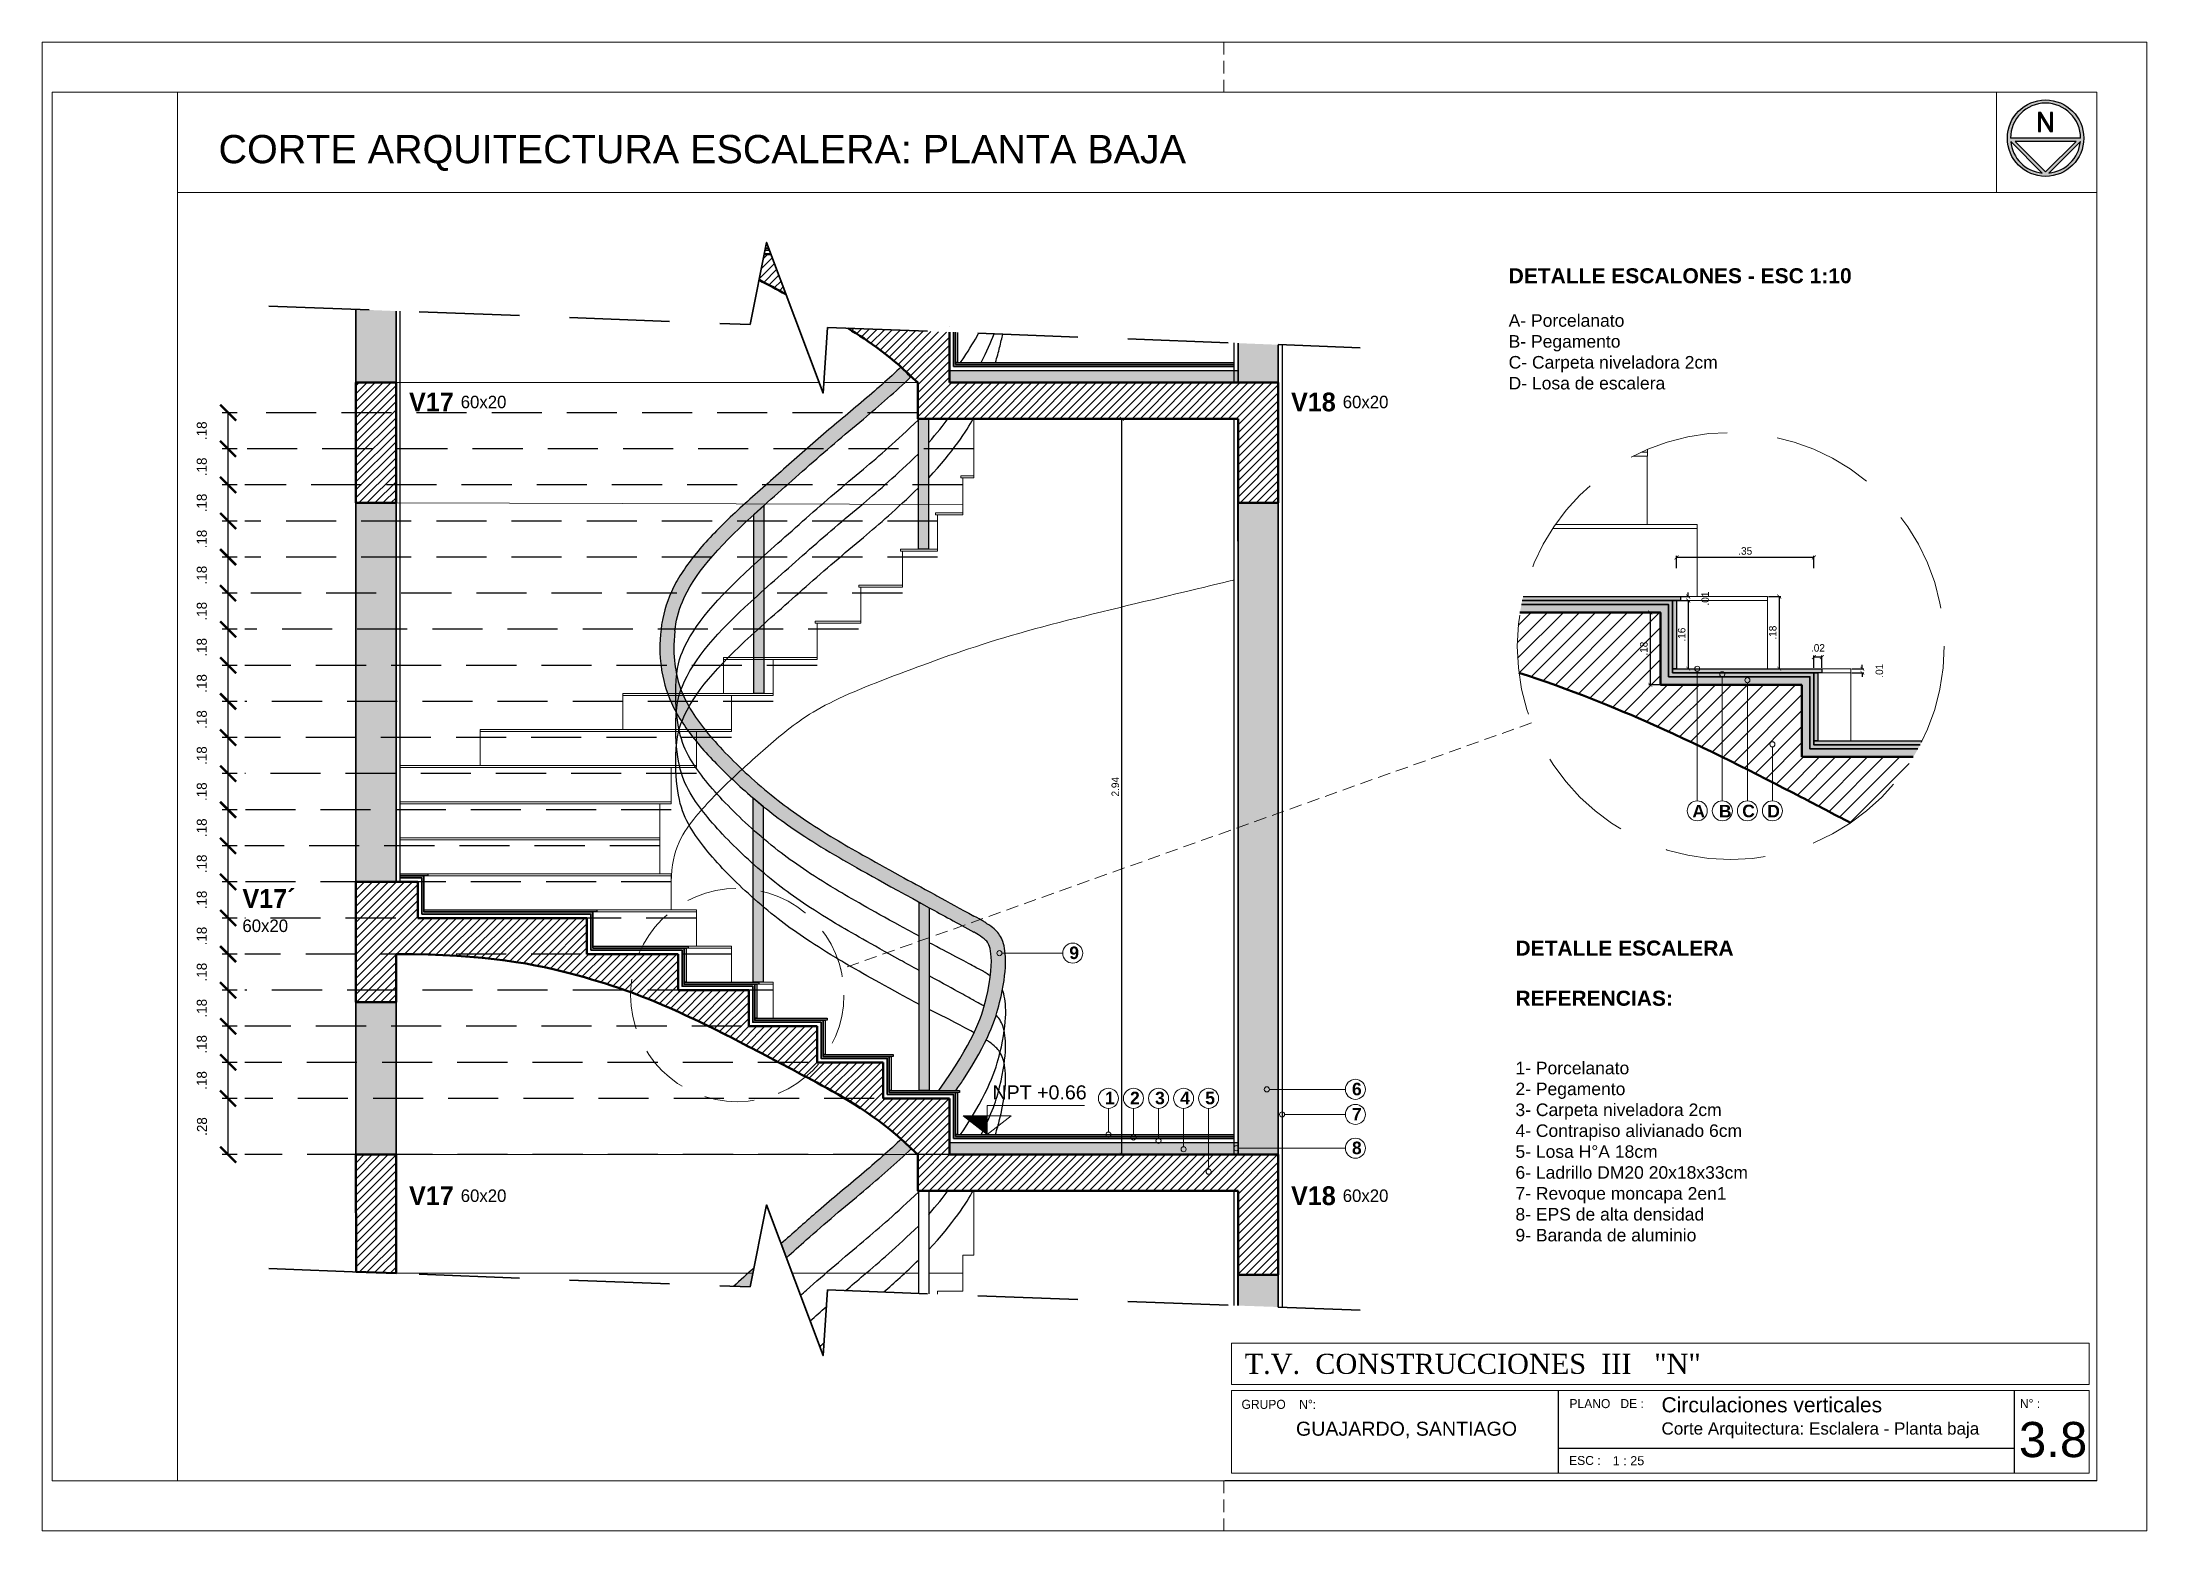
# Model space of a CAD drawing. Header units: millimetres. Extents: x -7 to 1246, y -1 to 1401.
# Drawn here: x 307.83 to 349.83, y -0.84 to 28.86 of the extents above; entities that cross this region are included whole.
import ezdxf
from ezdxf.enums import TextEntityAlignment as Align

# ---------------------------------------------------------------- set-up
doc = ezdxf.new("R2010")
doc.units = ezdxf.units.MM
for name, pattern in [('ACAD_ISO03W100', [30, 12, -18]), ('DASHED2', [0.375, 0.25, -0.125]), ('HIDDEN', [0.375, 0.25, -0.125])]:
    doc.linetypes.add(name, pattern=pattern)
for name, color, linetype, lineweight in [('Anotaciones', 250, 'Continuous', 5), ('Carpinterias', 252, 'Continuous', 13), ('Columnas', 7, 'Continuous', 40), ('Cotas', 152, 'Continuous', 5), ('HATCH', 250, 'Continuous', 15), ('Muros', 7, 'Continuous', 30), ('Proyeccion', 252, 'HIDDEN', 13), ('Textos', 250, 'Continuous', 15), ('Vista', 252, 'Continuous', 13)]:
    doc.layers.add(name, color=color, linetype=linetype, lineweight=lineweight)
doc.layers.add('eJES', color=252, linetype='HIDDEN')
doc.styles.add('CENTURYGOTIC', font='GOTHIC.TTF')
doc.styles.add('Estilo_Generado_2', font='GOTHICB.TTF')
doc.styles.add('LOCALES', font='arial.ttf')
doc.styles.add('ROMAND', font='GOTHIC.TTF')
doc.styles.add('ROTULO', font='times.ttf')
doc.styles.get("Standard").update_dxf_attribs({"font": 'arial.ttf'})
doc.dimstyles.new('1 20', dxfattribs={"dimtxt": 0.15, "dimasz": 0.08, "dimexe": 0.03, "dimexo": 0.02, "dimgap": 0.05, "dimtad": 1, "dimlfac": 0.2, "dimzin": 4, "dimdsep": 46, "dimtxsty": 'CENTURYGOTIC', "dimblk": 'ARCHTICK', "dimcen": 0.06, "dimclrd": 256, "dimclre": 256, "dimclrt": 251, "dimadec": 0, "dimazin": 0, "dimtfac": 1, "dimtofl": 0, "dimtmove": 2, "dimatfit": 3, "dimldrblk": 'ARCHTICK', "dimfxl": 1, "dimtolj": 1, "dimtzin": 0, "dimarcsym": 0})
doc.dimstyles.new('Cota 1-100', dxfattribs={"dimtxt": 0.2, "dimasz": 0.1, "dimexe": 0.03, "dimexo": 0.02, "dimgap": 0.05, "dimtad": 0, "dimzin": 4, "dimdsep": 46, "dimtxsty": 'CENTURYGOTIC', "dimblk": 'ARCHTICK', "dimcen": 0.06, "dimclrd": 256, "dimclre": 256, "dimclrt": 256, "dimadec": 0, "dimazin": 0, "dimtfac": 1, "dimtofl": 0, "dimtmove": 2, "dimatfit": 3, "dimldrblk": 'ARCHTICK', "dimfxl": 1, "dimtolj": 1, "dimtzin": 0, "dimarcsym": 0})
pattern_1 = [(45, (-94.1841, -130.27867), (-0.0199810699, 0.0199810699), [])]

msp = doc.modelspace()

# ---------------------------------------------------------------- texts
for s, height, style, p in [('T.V.  CONSTRUCCIONES  III   "N"', 0.4, 'ROTULO', (331.821, 2.297)), ('GRUPO    N°:', 0.18, 'ROMAND', (331.759, 1.599)), ('PLANO   DE :', 0.18, 'ROMAND', (338.303, 1.614)), ('Circulaciones verticales', 0.3, 'LOCALES', (340.14, 1.53)), ('N° :', 0.18, 'ROMAND', (347.291, 1.614)), ('GUAJARDO, SANTIAGO ', 0.28, 'LOCALES', (332.846, 1.063)), ('Corte Arquitectura: Esclalera - Planta baja', 0.243, 'LOCALES', (340.14, 1.086)), ('3.8', 0.702, 'LOCALES', (347.272, 0.636)), ('ESC :          ', 0.18, 'ROMAND', (338.296, 0.479)), ('1 : 25', 0.18, 'LOCALES', (339.166, 0.475))]:
    msp.add_text(s, height=height, dxfattribs=dict(style=style)).set_placement(p)
at = {"layer": 'Textos', "attachment_point": 1}
for s, width, gutter_width, insert, char_height in [('CORTE ARQUITECTURA ESCALERA: PLANTA BAJA', 26.07968, 2.82, (311.346, 27.012), 0.56404), ('\\A1;\\pxql;{\\fArial|b1|i0|c0|p34;\\H1.2x;DETALLE ESCALONES - ESC 1:10\\P\\f@Arial Unicode MS|b1|i0|c0|p34;\\H0.83333x;\\P\\f@Arial Unicode MS|b0|i0|c0|p34;A- Porcelanato\\PB- Pegamento\\PC- Carpeta niveladora 2cm\\PD- Losa de escalera}', 12.2928, 5, (337.089, 24.353), 0.25), ('\\A1;\\pxql;{\\fArial|b1|i0|c0|p34;\\H1.2x;DETALLE ESCALERA\\P\\PREFERENCIAS:\\P\\P\\f@Arial Unicode MS|b1|i0|c0|p34;\\H0.83333x;\\P\\f@Arial Unicode MS|b0|i0|c0|p34;1- Porcelanato\\P2- Pegamento\\P3- Carpeta niveladora 2cm\\P4- Contrapiso alivianado 6cm\\P5- Losa H°A 18cm\\P\\pq*;6- \\H1x;Ladrillo DM20 20x18x33cm\\H1x;\\P\\pql;7- Revoque moncapa 2en1\\P8- EPS de alta densidad \\P9- Baranda de aluminio}', 6.11534, 5, (337.225, 10.941), 0.25)]:
    msp.add_mtext_dynamic_manual_height_columns(s, width=width, gutter_width=gutter_width, heights=[0], dxfattribs=dict(at, insert=insert, char_height=char_height))
at = {"layer": 'Textos', "linetype": 'Continuous', "char_height": 0.375, "attachment_point": 3, "line_spacing_factor": 0.97018, "style": 'Estilo_Generado_2'}
for s, insert in [('\\A1;V17{\\fCentury Gothic|b0|i0|c0|p34; \\H0.66667x;60x20}', (317.09, 21.873)), ('\\A1;V18{\\fCentury Gothic|b0|i0|c0|p34; \\H0.66667x;60x20}', (334.69, 21.873)), ('\\A1;\\pxql;V17´{\\fCentury Gothic|b0|i0|c0|p34;\\P\\H0.66667x;60x20}', (312.882, 11.968)), ('\\A1;V17{\\fCentury Gothic|b0|i0|c0|p34; \\H0.66667x;60x20}', (317.09, 6.039)), ('\\A1;V18{\\fCentury Gothic|b0|i0|c0|p34; \\H0.66667x;60x20}', (334.69, 6.039))]:
    msp.add_mtext(s, dxfattribs=dict(at, insert=insert))
at = {"layer": 'Textos', "linetype": 'Continuous', "char_height": 0.25, "width": 21.5584, "style": 'Estilo_Generado_2'}
for s, insert, attachment_point in [('\\A1;\\pxql;{\\f@Arial Unicode MS|b1|i0|c0|p34;A}', (362.314, 13.398), 9), ('\\A1;\\pxql;{\\f@Arial Unicode MS|b1|i0|c0|p34;B}', (362.843, 13.398), 9), ('\\A1;\\pxql;{\\f@Arial Unicode MS|b1|i0|c0|p34;C}', (363.308, 13.398), 9), ('\\A1;\\pxql;{\\f@Arial Unicode MS|b1|i0|c0|p34;D}', (363.808, 13.398), 9), ('\\A1;\\pxql;{\\f@Arial Unicode MS|b1|i0|c0|p34;9}', (349.881, 10.822), 3), ('\\A1;\\pxql;{\\f@Arial Unicode MS|b1|i0|c0|p34;6}', (355.521, 8.104), 3), ('\\A1;\\pxql;{\\f@Arial Unicode MS|b1|i0|c0|p34;1}', (350.593, 7.925), 3), ('\\A1;\\pxql;{\\f@Arial Unicode MS|b1|i0|c0|p34;2}', (351.093, 7.925), 3), ('\\A1;\\pxql;{\\f@Arial Unicode MS|b1|i0|c0|p34;3}', (351.593, 7.925), 3), ('\\A1;\\pxql;{\\f@Arial Unicode MS|b1|i0|c0|p34;4}', (352.093, 7.925), 3), ('\\A1;\\pxql;{\\f@Arial Unicode MS|b1|i0|c0|p34;5}', (352.593, 7.925), 3), ('\\A1;\\pxql;{\\f@Arial Unicode MS|b1|i0|c0|p34;7}', (355.521, 7.604), 3), ('\\A1;\\pxql;{\\f@Arial Unicode MS|b1|i0|c0|p34;8}', (355.521, 6.93), 3)]:
    msp.add_mtext(s, dxfattribs=dict(at, insert=insert, attachment_point=attachment_point))

# ---------------------------------------------------------------- blocks, each defined once
blk = doc.blocks.new('ca_norte11')
at = {"layer": 'HATCH'}
h = blk.add_hatch(color=256, dxfattribs=at)
h.dxf.hatch_style = 1
h.paths.add_polyline_path([(14.2, -89.4), (10.3, -89.4), (10.3, -121), (-9.5, -89.4), (-14, -89.4), (-14, -127.2), (-10.1, -127.2), (-10.1, -95.6), (9.7, -127.2), (14.2, -127.2)], flags=0)
h.paths.add_polyline_path([(-76.2, -76.2, 1), (76.2, -76.2, 1)])
h.paths.add_polyline_path([(-60.9, -69.9), (0, -9), (60.9, -69.9)], flags=16)
h.paths.add_polyline_path([(69.9, -76.2, -1), (-69.9, -76.2)], flags=16)
h.paths.add_polyline_path([(14.2, -89.4), (14.2, -127.2), (9.7, -127.2), (-10.1, -95.6), (-10.1, -127.2), (-14, -127.2), (-14, -89.4), (-9.5, -89.4), (10.3, -121), (10.3, -89.4)], flags=0)
h.paths.add_polyline_path([(6.7, -6.7, -0.359245), (69.5, -69.5)], flags=16)
h.paths.add_polyline_path([(-69.5, -69.5, -0.359245), (-6.7, -6.7)], flags=16)
at = {"layer": 'HATCH', "true_color": 0x000000}
h = blk.add_hatch(dxfattribs=at)
h.set_pattern_fill('ANSI31', color=18, scale=0.016)
h.paths.add_polyline_path([(14.2, -89.4), (10.3, -89.4), (10.3, -121), (-9.5, -89.4), (-14, -89.4), (-14, -127.2), (-10.1, -127.2), (-10.1, -95.6), (9.7, -127.2), (14.2, -127.2)])
for p, q in [((-6.7, -6.7), (-69.5, -69.5)), ((0, -9), (-60.9, -69.9)), ((60.9, -69.9), (0, -9)), ((69.5, -69.5), (6.7, -6.7)), ((-69.9, -76.2), (69.9, -76.2)), ((-60.9, -69.9), (60.9, -69.9))]:
    blk.add_line(p, q)
blk.add_lwpolyline([(-14, -127.2), (-10.1, -127.2), (-10.1, -95.6), (9.7, -127.2), (14.2, -127.2), (14.2, -89.4), (10.3, -89.4), (10.3, -121), (-9.5, -89.4), (-14, -89.4)], close=True)
blk.add_circle((0, -76.2), 76.2)
for start, end in [(95.4788, 174.5212), (5.4788, 84.5212), (180, 0)]:
    blk.add_arc((0, -76.2), 69.9, start, end)
blk = doc.blocks.new('_ArchTick')
at = {"color": 0, "linetype": 'ByBlock', "const_width": 0.15}
blk.add_lwpolyline([(-0.5, -0.5), (0.5, 0.5)], dxfattribs=at)
blk = doc.blocks.new('*D498')
at = {"layer": 'Cotas', "lineweight": -2, "transparency": 16777216}
for p, q in [((328.779, 21.35), (329.4, 21.35)), ((329.37, 6.67), (329.37, 21.35)), ((328.517, 6.67), (329.4, 6.67))]:
    blk.add_line(p, q, dxfattribs=at)
at = {"layer": 'Defpoints', "color": 0, "transparency": 16777216}
for p in [(328.759, 21.35), (329.37, 21.35), (328.497, 6.67)]:
    blk.add_point(p, dxfattribs=at)
at = {"layer": 'Cotas', "lineweight": -2, "transparency": 16777216, "xscale": 0.08, "yscale": 0.08, "zscale": 0.08}
for p, rotation in [((329.37, 21.35), 90), ((329.37, 6.67), 270)]:
    blk.add_blockref('_ArchTick', p, dxfattribs=dict(at, rotation=rotation))
at = {"layer": 'Cotas', "color": 251, "transparency": 16777216, "insert": (329.241, 14.01), "char_height": 0.15, "attachment_point": 5, "rotation": 90, "style": 'CENTURYGOTIC'}
blk.add_mtext('\\A1;2.94', dxfattribs=at)
blk = doc.blocks.new('*D18')
at = {"layer": 'Cotas', "lineweight": -2, "transparency": 16777216}
for p, q in [((161.898, 94.562), (161.822, 94.562)), ((161.852, 94.382), (161.852, 94.562)), ((161.898, 94.382), (161.822, 94.382))]:
    blk.add_line(p, q, dxfattribs=at)
at = {"layer": 'Defpoints', "color": 0, "transparency": 16777216}
for p in [(161.852, 94.562), (161.918, 94.562), (161.918, 94.382)]:
    blk.add_point(p, dxfattribs=at)
at = {"layer": 'Cotas', "lineweight": -2, "transparency": 16777216, "xscale": 0.08, "yscale": 0.08, "zscale": 0.08}
for p, rotation in [((161.852, 94.562), 90), ((161.852, 94.382), 270)]:
    blk.add_blockref('_ArchTick', p, dxfattribs=dict(at, rotation=rotation))
at = {"layer": 'Cotas', "color": 2, "transparency": 16777216, "insert": (161.721, 94.472), "char_height": 0.1, "attachment_point": 5, "rotation": 90, "style": 'CENTURYGOTIC'}
blk.add_mtext('\\A1;{\\H0.5x;\\C256;.18}', dxfattribs=at)
blk = doc.blocks.new('*D19')
at = {"layer": 'Cotas', "lineweight": -2, "transparency": 16777216}
for p, q in [((161.898, 94.742), (161.822, 94.742)), ((161.852, 94.562), (161.852, 94.742)), ((161.898, 94.562), (161.822, 94.562))]:
    blk.add_line(p, q, dxfattribs=at)
at = {"layer": 'Defpoints', "color": 0, "transparency": 16777216}
for p in [(161.852, 94.742), (161.918, 94.742), (161.918, 94.562)]:
    blk.add_point(p, dxfattribs=at)
at = {"layer": 'Cotas', "lineweight": -2, "transparency": 16777216, "xscale": 0.08, "yscale": 0.08, "zscale": 0.08}
for p, rotation in [((161.852, 94.742), 90), ((161.852, 94.562), 270)]:
    blk.add_blockref('_ArchTick', p, dxfattribs=dict(at, rotation=rotation))
at = {"layer": 'Cotas', "color": 2, "transparency": 16777216, "insert": (161.721, 94.652), "char_height": 0.1, "attachment_point": 5, "rotation": 90, "style": 'CENTURYGOTIC'}
blk.add_mtext('\\A1;{\\H0.5x;\\C256;.18}', dxfattribs=at)
blk = doc.blocks.new('*D20')
at = {"layer": 'Cotas', "lineweight": -2, "transparency": 16777216}
for p, q in [((161.898, 94.922), (161.822, 94.922)), ((161.852, 94.742), (161.852, 94.922)), ((161.898, 94.742), (161.822, 94.742))]:
    blk.add_line(p, q, dxfattribs=at)
at = {"layer": 'Defpoints', "color": 0, "transparency": 16777216}
for p in [(161.852, 94.922), (161.918, 94.922), (161.918, 94.742)]:
    blk.add_point(p, dxfattribs=at)
at = {"layer": 'Cotas', "lineweight": -2, "transparency": 16777216, "xscale": 0.08, "yscale": 0.08, "zscale": 0.08}
for p, rotation in [((161.852, 94.922), 90), ((161.852, 94.742), 270)]:
    blk.add_blockref('_ArchTick', p, dxfattribs=dict(at, rotation=rotation))
at = {"layer": 'Cotas', "color": 2, "transparency": 16777216, "insert": (161.721, 94.832), "char_height": 0.1, "attachment_point": 5, "rotation": 90, "style": 'CENTURYGOTIC'}
blk.add_mtext('\\A1;{\\H0.5x;\\C256;.18}', dxfattribs=at)
blk = doc.blocks.new('*D21')
at = {"layer": 'Cotas', "lineweight": -2, "transparency": 16777216}
for p, q in [((161.898, 95.102), (161.822, 95.102)), ((161.852, 94.922), (161.852, 95.102)), ((161.898, 94.922), (161.822, 94.922))]:
    blk.add_line(p, q, dxfattribs=at)
at = {"layer": 'Defpoints', "color": 0, "transparency": 16777216}
for p in [(161.852, 95.102), (161.918, 95.102), (161.918, 94.922)]:
    blk.add_point(p, dxfattribs=at)
at = {"layer": 'Cotas', "lineweight": -2, "transparency": 16777216, "xscale": 0.08, "yscale": 0.08, "zscale": 0.08}
for p, rotation in [((161.852, 95.102), 90), ((161.852, 94.922), 270)]:
    blk.add_blockref('_ArchTick', p, dxfattribs=dict(at, rotation=rotation))
at = {"layer": 'Cotas', "color": 2, "transparency": 16777216, "insert": (161.721, 95.012), "char_height": 0.1, "attachment_point": 5, "rotation": 90, "style": 'CENTURYGOTIC'}
blk.add_mtext('\\A1;{\\H0.5x;\\C256;.18}', dxfattribs=at)
blk = doc.blocks.new('*D22')
at = {"layer": 'Cotas', "lineweight": -2, "transparency": 16777216}
for p, q in [((161.898, 95.282), (161.822, 95.282)), ((161.852, 95.102), (161.852, 95.282)), ((161.898, 95.102), (161.822, 95.102))]:
    blk.add_line(p, q, dxfattribs=at)
at = {"layer": 'Defpoints', "color": 0, "transparency": 16777216}
for p in [(161.852, 95.282), (161.918, 95.282), (161.918, 95.102)]:
    blk.add_point(p, dxfattribs=at)
at = {"layer": 'Cotas', "lineweight": -2, "transparency": 16777216, "xscale": 0.08, "yscale": 0.08, "zscale": 0.08}
for p, rotation in [((161.852, 95.282), 90), ((161.852, 95.102), 270)]:
    blk.add_blockref('_ArchTick', p, dxfattribs=dict(at, rotation=rotation))
at = {"layer": 'Cotas', "color": 2, "transparency": 16777216, "insert": (161.721, 95.192), "char_height": 0.1, "attachment_point": 5, "rotation": 90, "style": 'CENTURYGOTIC'}
blk.add_mtext('\\A1;{\\H0.5x;\\C256;.18}', dxfattribs=at)
blk = doc.blocks.new('*D23')
at = {"layer": 'Cotas', "lineweight": -2, "transparency": 16777216}
for p, q in [((161.898, 95.462), (161.822, 95.462)), ((161.852, 95.282), (161.852, 95.462)), ((161.898, 95.282), (161.822, 95.282))]:
    blk.add_line(p, q, dxfattribs=at)
at = {"layer": 'Defpoints', "color": 0, "transparency": 16777216}
for p in [(161.852, 95.462), (161.918, 95.462), (161.918, 95.282)]:
    blk.add_point(p, dxfattribs=at)
at = {"layer": 'Cotas', "lineweight": -2, "transparency": 16777216, "xscale": 0.08, "yscale": 0.08, "zscale": 0.08}
for p, rotation in [((161.852, 95.462), 90), ((161.852, 95.282), 270)]:
    blk.add_blockref('_ArchTick', p, dxfattribs=dict(at, rotation=rotation))
at = {"layer": 'Cotas', "color": 2, "transparency": 16777216, "insert": (161.721, 95.372), "char_height": 0.1, "attachment_point": 5, "rotation": 90, "style": 'CENTURYGOTIC'}
blk.add_mtext('\\A1;{\\H0.5x;\\C256;.18}', dxfattribs=at)
blk = doc.blocks.new('*D24')
at = {"layer": 'Cotas', "lineweight": -2, "transparency": 16777216}
for p, q in [((161.898, 95.642), (161.822, 95.642)), ((161.852, 95.462), (161.852, 95.642)), ((161.898, 95.462), (161.822, 95.462))]:
    blk.add_line(p, q, dxfattribs=at)
at = {"layer": 'Defpoints', "color": 0, "transparency": 16777216}
for p in [(161.852, 95.642), (161.918, 95.642), (161.918, 95.462)]:
    blk.add_point(p, dxfattribs=at)
at = {"layer": 'Cotas', "lineweight": -2, "transparency": 16777216, "xscale": 0.08, "yscale": 0.08, "zscale": 0.08}
for p, rotation in [((161.852, 95.642), 90), ((161.852, 95.462), 270)]:
    blk.add_blockref('_ArchTick', p, dxfattribs=dict(at, rotation=rotation))
at = {"layer": 'Cotas', "color": 2, "transparency": 16777216, "insert": (161.721, 95.552), "char_height": 0.1, "attachment_point": 5, "rotation": 90, "style": 'CENTURYGOTIC'}
blk.add_mtext('\\A1;{\\H0.5x;\\C256;.18}', dxfattribs=at)
blk = doc.blocks.new('*D25')
at = {"layer": 'Cotas', "lineweight": -2, "transparency": 16777216}
for p, q in [((161.898, 95.822), (161.822, 95.822)), ((161.852, 95.642), (161.852, 95.822)), ((161.898, 95.642), (161.822, 95.642))]:
    blk.add_line(p, q, dxfattribs=at)
at = {"layer": 'Defpoints', "color": 0, "transparency": 16777216}
for p in [(161.852, 95.822), (161.918, 95.822), (161.918, 95.642)]:
    blk.add_point(p, dxfattribs=at)
at = {"layer": 'Cotas', "lineweight": -2, "transparency": 16777216, "xscale": 0.08, "yscale": 0.08, "zscale": 0.08}
for p, rotation in [((161.852, 95.822), 90), ((161.852, 95.642), 270)]:
    blk.add_blockref('_ArchTick', p, dxfattribs=dict(at, rotation=rotation))
at = {"layer": 'Cotas', "color": 2, "transparency": 16777216, "insert": (161.721, 95.732), "char_height": 0.1, "attachment_point": 5, "rotation": 90, "style": 'CENTURYGOTIC'}
blk.add_mtext('\\A1;{\\H0.5x;\\C256;.18}', dxfattribs=at)
blk = doc.blocks.new('*D26')
at = {"layer": 'Cotas', "lineweight": -2, "transparency": 16777216}
for p, q in [((161.898, 96.002), (161.822, 96.002)), ((161.852, 95.822), (161.852, 96.002)), ((161.898, 95.822), (161.822, 95.822))]:
    blk.add_line(p, q, dxfattribs=at)
at = {"layer": 'Defpoints', "color": 0, "transparency": 16777216}
for p in [(161.852, 96.002), (161.918, 96.002), (161.918, 95.822)]:
    blk.add_point(p, dxfattribs=at)
at = {"layer": 'Cotas', "lineweight": -2, "transparency": 16777216, "xscale": 0.08, "yscale": 0.08, "zscale": 0.08}
for p, rotation in [((161.852, 96.002), 90), ((161.852, 95.822), 270)]:
    blk.add_blockref('_ArchTick', p, dxfattribs=dict(at, rotation=rotation))
at = {"layer": 'Cotas', "color": 2, "transparency": 16777216, "insert": (161.721, 95.912), "char_height": 0.1, "attachment_point": 5, "rotation": 90, "style": 'CENTURYGOTIC'}
blk.add_mtext('\\A1;{\\H0.5x;\\C256;.18}', dxfattribs=at)
blk = doc.blocks.new('*D27')
at = {"layer": 'Cotas', "lineweight": -2, "transparency": 16777216}
for p, q in [((161.898, 96.182), (161.822, 96.182)), ((161.852, 96.002), (161.852, 96.182)), ((161.898, 96.002), (161.822, 96.002))]:
    blk.add_line(p, q, dxfattribs=at)
at = {"layer": 'Defpoints', "color": 0, "transparency": 16777216}
for p in [(161.852, 96.182), (161.918, 96.182), (161.918, 96.002)]:
    blk.add_point(p, dxfattribs=at)
at = {"layer": 'Cotas', "lineweight": -2, "transparency": 16777216, "xscale": 0.08, "yscale": 0.08, "zscale": 0.08}
for p, rotation in [((161.852, 96.182), 90), ((161.852, 96.002), 270)]:
    blk.add_blockref('_ArchTick', p, dxfattribs=dict(at, rotation=rotation))
at = {"layer": 'Cotas', "color": 2, "transparency": 16777216, "insert": (161.721, 96.092), "char_height": 0.1, "attachment_point": 5, "rotation": 90, "style": 'CENTURYGOTIC'}
blk.add_mtext('\\A1;{\\H0.5x;\\C256;.18}', dxfattribs=at)
blk = doc.blocks.new('*D28')
at = {"layer": 'Cotas', "lineweight": -2, "transparency": 16777216}
for p, q in [((161.898, 96.362), (161.822, 96.362)), ((161.852, 96.182), (161.852, 96.362)), ((161.898, 96.182), (161.822, 96.182))]:
    blk.add_line(p, q, dxfattribs=at)
at = {"layer": 'Defpoints', "color": 0, "transparency": 16777216}
for p in [(161.852, 96.362), (161.918, 96.362), (161.918, 96.182)]:
    blk.add_point(p, dxfattribs=at)
at = {"layer": 'Cotas', "lineweight": -2, "transparency": 16777216, "xscale": 0.08, "yscale": 0.08, "zscale": 0.08}
for p, rotation in [((161.852, 96.362), 90), ((161.852, 96.182), 270)]:
    blk.add_blockref('_ArchTick', p, dxfattribs=dict(at, rotation=rotation))
at = {"layer": 'Cotas', "color": 2, "transparency": 16777216, "insert": (161.721, 96.272), "char_height": 0.1, "attachment_point": 5, "rotation": 90, "style": 'CENTURYGOTIC'}
blk.add_mtext('\\A1;{\\H0.5x;\\C256;.18}', dxfattribs=at)
blk = doc.blocks.new('*D29')
at = {"layer": 'Cotas', "lineweight": -2, "transparency": 16777216}
for p, q in [((161.898, 96.542), (161.822, 96.542)), ((161.852, 96.362), (161.852, 96.542)), ((161.898, 96.362), (161.822, 96.362))]:
    blk.add_line(p, q, dxfattribs=at)
at = {"layer": 'Defpoints', "color": 0, "transparency": 16777216}
for p in [(161.852, 96.542), (161.918, 96.542), (161.918, 96.362)]:
    blk.add_point(p, dxfattribs=at)
at = {"layer": 'Cotas', "lineweight": -2, "transparency": 16777216, "xscale": 0.08, "yscale": 0.08, "zscale": 0.08}
for p, rotation in [((161.852, 96.542), 90), ((161.852, 96.362), 270)]:
    blk.add_blockref('_ArchTick', p, dxfattribs=dict(at, rotation=rotation))
at = {"layer": 'Cotas', "color": 2, "transparency": 16777216, "insert": (161.721, 96.452), "char_height": 0.1, "attachment_point": 5, "rotation": 90, "style": 'CENTURYGOTIC'}
blk.add_mtext('\\A1;{\\H0.5x;\\C256;.18}', dxfattribs=at)
blk = doc.blocks.new('*D30')
at = {"layer": 'Cotas', "lineweight": -2, "transparency": 16777216}
for p, q in [((161.898, 96.722), (161.822, 96.722)), ((161.852, 96.542), (161.852, 96.722)), ((161.898, 96.542), (161.822, 96.542))]:
    blk.add_line(p, q, dxfattribs=at)
at = {"layer": 'Defpoints', "color": 0, "transparency": 16777216}
for p in [(161.852, 96.722), (161.918, 96.722), (161.918, 96.542)]:
    blk.add_point(p, dxfattribs=at)
at = {"layer": 'Cotas', "lineweight": -2, "transparency": 16777216, "xscale": 0.08, "yscale": 0.08, "zscale": 0.08}
for p, rotation in [((161.852, 96.722), 90), ((161.852, 96.542), 270)]:
    blk.add_blockref('_ArchTick', p, dxfattribs=dict(at, rotation=rotation))
at = {"layer": 'Cotas', "color": 2, "transparency": 16777216, "insert": (161.721, 96.632), "char_height": 0.1, "attachment_point": 5, "rotation": 90, "style": 'CENTURYGOTIC'}
blk.add_mtext('\\A1;{\\H0.5x;\\C256;.18}', dxfattribs=at)
blk = doc.blocks.new('*D31')
at = {"layer": 'Cotas', "lineweight": -2, "transparency": 16777216}
for p, q in [((161.898, 96.902), (161.822, 96.902)), ((161.852, 96.722), (161.852, 96.902)), ((161.898, 96.722), (161.822, 96.722))]:
    blk.add_line(p, q, dxfattribs=at)
at = {"layer": 'Defpoints', "color": 0, "transparency": 16777216}
for p in [(161.852, 96.902), (161.918, 96.902), (161.918, 96.722)]:
    blk.add_point(p, dxfattribs=at)
at = {"layer": 'Cotas', "lineweight": -2, "transparency": 16777216, "xscale": 0.08, "yscale": 0.08, "zscale": 0.08}
for p, rotation in [((161.852, 96.902), 90), ((161.852, 96.722), 270)]:
    blk.add_blockref('_ArchTick', p, dxfattribs=dict(at, rotation=rotation))
at = {"layer": 'Cotas', "color": 2, "transparency": 16777216, "insert": (161.721, 96.812), "char_height": 0.1, "attachment_point": 5, "rotation": 90, "style": 'CENTURYGOTIC'}
blk.add_mtext('\\A1;{\\H0.5x;\\C256;.18}', dxfattribs=at)
blk = doc.blocks.new('*D32')
at = {"layer": 'Cotas', "lineweight": -2, "transparency": 16777216}
for p, q in [((161.898, 97.082), (161.822, 97.082)), ((161.852, 96.902), (161.852, 97.082)), ((161.898, 96.902), (161.822, 96.902))]:
    blk.add_line(p, q, dxfattribs=at)
at = {"layer": 'Defpoints', "color": 0, "transparency": 16777216}
for p in [(161.852, 97.082), (161.918, 97.082), (161.918, 96.902)]:
    blk.add_point(p, dxfattribs=at)
at = {"layer": 'Cotas', "lineweight": -2, "transparency": 16777216, "xscale": 0.08, "yscale": 0.08, "zscale": 0.08}
for p, rotation in [((161.852, 97.082), 90), ((161.852, 96.902), 270)]:
    blk.add_blockref('_ArchTick', p, dxfattribs=dict(at, rotation=rotation))
at = {"layer": 'Cotas', "color": 2, "transparency": 16777216, "insert": (161.721, 96.992), "char_height": 0.1, "attachment_point": 5, "rotation": 90, "style": 'CENTURYGOTIC'}
blk.add_mtext('\\A1;{\\H0.5x;\\C256;.18}', dxfattribs=at)
blk = doc.blocks.new('*D33')
at = {"layer": 'Cotas', "lineweight": -2, "transparency": 16777216}
for p, q in [((161.898, 97.262), (161.822, 97.262)), ((161.852, 97.082), (161.852, 97.262)), ((161.898, 97.082), (161.822, 97.082))]:
    blk.add_line(p, q, dxfattribs=at)
at = {"layer": 'Defpoints', "color": 0, "transparency": 16777216}
for p in [(161.852, 97.262), (161.918, 97.262), (161.918, 97.082)]:
    blk.add_point(p, dxfattribs=at)
at = {"layer": 'Cotas', "lineweight": -2, "transparency": 16777216, "xscale": 0.08, "yscale": 0.08, "zscale": 0.08}
for p, rotation in [((161.852, 97.262), 90), ((161.852, 97.082), 270)]:
    blk.add_blockref('_ArchTick', p, dxfattribs=dict(at, rotation=rotation))
at = {"layer": 'Cotas', "color": 2, "transparency": 16777216, "insert": (161.721, 97.172), "char_height": 0.1, "attachment_point": 5, "rotation": 90, "style": 'CENTURYGOTIC'}
blk.add_mtext('\\A1;{\\H0.5x;\\C256;.18}', dxfattribs=at)
blk = doc.blocks.new('*D34')
at = {"layer": 'Cotas', "lineweight": -2, "transparency": 16777216}
for p, q in [((161.898, 97.442), (161.822, 97.442)), ((161.852, 97.262), (161.852, 97.442)), ((161.898, 97.262), (161.822, 97.262))]:
    blk.add_line(p, q, dxfattribs=at)
at = {"layer": 'Defpoints', "color": 0, "transparency": 16777216}
for p in [(161.852, 97.442), (161.918, 97.442), (161.918, 97.262)]:
    blk.add_point(p, dxfattribs=at)
at = {"layer": 'Cotas', "lineweight": -2, "transparency": 16777216, "xscale": 0.08, "yscale": 0.08, "zscale": 0.08}
for p, rotation in [((161.852, 97.442), 90), ((161.852, 97.262), 270)]:
    blk.add_blockref('_ArchTick', p, dxfattribs=dict(at, rotation=rotation))
at = {"layer": 'Cotas', "color": 2, "transparency": 16777216, "insert": (161.721, 97.352), "char_height": 0.1, "attachment_point": 5, "rotation": 90, "style": 'CENTURYGOTIC'}
blk.add_mtext('\\A1;{\\H0.5x;\\C256;.18}', dxfattribs=at)
blk = doc.blocks.new('*D35')
at = {"layer": 'Cotas', "lineweight": -2, "transparency": 16777216}
for p, q in [((161.898, 97.622), (161.822, 97.622)), ((161.852, 97.442), (161.852, 97.622)), ((161.898, 97.442), (161.822, 97.442))]:
    blk.add_line(p, q, dxfattribs=at)
at = {"layer": 'Defpoints', "color": 0, "transparency": 16777216}
for p in [(161.852, 97.622), (161.918, 97.622), (161.918, 97.442)]:
    blk.add_point(p, dxfattribs=at)
at = {"layer": 'Cotas', "lineweight": -2, "transparency": 16777216, "xscale": 0.08, "yscale": 0.08, "zscale": 0.08}
for p, rotation in [((161.852, 97.622), 90), ((161.852, 97.442), 270)]:
    blk.add_blockref('_ArchTick', p, dxfattribs=dict(at, rotation=rotation))
at = {"layer": 'Cotas', "color": 2, "transparency": 16777216, "insert": (161.721, 97.532), "char_height": 0.1, "attachment_point": 5, "rotation": 90, "style": 'CENTURYGOTIC'}
blk.add_mtext('\\A1;{\\H0.5x;\\C256;.18}', dxfattribs=at)
blk = doc.blocks.new('*D36')
at = {"layer": 'Cotas', "lineweight": -2, "transparency": 16777216}
for p, q in [((161.898, 97.802), (161.822, 97.802)), ((161.852, 97.622), (161.852, 97.802)), ((161.898, 97.622), (161.822, 97.622))]:
    blk.add_line(p, q, dxfattribs=at)
at = {"layer": 'Defpoints', "color": 0, "transparency": 16777216}
for p in [(161.852, 97.802), (161.918, 97.802), (161.918, 97.622)]:
    blk.add_point(p, dxfattribs=at)
at = {"layer": 'Cotas', "lineweight": -2, "transparency": 16777216, "xscale": 0.08, "yscale": 0.08, "zscale": 0.08}
for p, rotation in [((161.852, 97.802), 90), ((161.852, 97.622), 270)]:
    blk.add_blockref('_ArchTick', p, dxfattribs=dict(at, rotation=rotation))
at = {"layer": 'Cotas', "color": 2, "transparency": 16777216, "insert": (161.721, 97.712), "char_height": 0.1, "attachment_point": 5, "rotation": 90, "style": 'CENTURYGOTIC'}
blk.add_mtext('\\A1;{\\H0.5x;\\C256;.18}', dxfattribs=at)
blk = doc.blocks.new('*D37')
at = {"layer": 'Cotas', "lineweight": -2, "transparency": 16777216}
for p, q in [((161.898, 94.382), (161.822, 94.382)), ((161.852, 94.102), (161.852, 94.382)), ((161.898, 94.102), (161.822, 94.102))]:
    blk.add_line(p, q, dxfattribs=at)
at = {"layer": 'Defpoints', "color": 0, "transparency": 16777216}
for p in [(161.852, 94.382), (161.918, 94.382), (161.918, 94.102)]:
    blk.add_point(p, dxfattribs=at)
at = {"layer": 'Cotas', "lineweight": -2, "transparency": 16777216, "xscale": 0.08, "yscale": 0.08, "zscale": 0.08}
for p, rotation in [((161.852, 94.382), 90), ((161.852, 94.102), 270)]:
    blk.add_blockref('_ArchTick', p, dxfattribs=dict(at, rotation=rotation))
at = {"layer": 'Cotas', "color": 2, "transparency": 16777216, "insert": (161.722, 94.242), "char_height": 0.1, "attachment_point": 5, "rotation": 90, "style": 'CENTURYGOTIC'}
blk.add_mtext('\\A1;{\\H0.5x;\\C256;.28}', dxfattribs=at)
blk = doc.blocks.new('ESC DETALLELL')
at = {"true_color": 0x636466, "transparency": 33554687}
h = blk.add_hatch(dxfattribs=at)
h.set_pattern_fill('AR-CONC', color=251, scale=5e-05)
h.set_pattern_definition([(50, (0, 0), (0.00910923345, -0.00079695428), [0.0009525, -0.0104775]), (355, (0, 0), (-0.00176217107, 0.00955284226), [0.000762, -0.0083820292]), (100.4514447, (0.000759, -6.6e-05), (0.00734706235, 0.0087558876), [0.00080950044, -0.00890451223]), (46.1842, (0, 0.00254), (0.01355395204, -0.0021021164), [0.00142875, -0.01571625]), (96.6355576, (0.00113, 0.002365), (0.0118702067, 0.0123713062), [0.00121425116, -0.0133567804]), (351.184151, (0, 0.00254), (0.0118702067, 0.0123713062), [0.00114299835, -0.0125729866]), (21, (0.00127, 0.001905), (0.00758071956, -0.0051132599), [0.0009525, -0.0104775]), (326, (0.00127, 0.001905), (0.0030901014, 0.0092093983), [0.000762, -0.008382]), (71.451445, (0.001902, 0.001479), (0.01067082096, 0.00409613844), [0.00080950044, -0.00890449688]), (37.5, (0, 0), (0.000154430163, 0.004227751944), [0, -0.0082804, 0, -0.008509, 0, -0.00841375]), (7.5, (0, 0), (0.003340983126, 0.00500902874), [0, -0.0048514, 0, -0.0080899, 0, -0.00320675]), (327.5, (-0.002832, 0), (0.00677952976, -0.0002864372), [0, -0.003175, 0, -0.009906, 0, -0.0131445]), (317.5, (-0.004102, 0), (0.00740645907, 0.00127132455), [0, -0.0041275, 0, -0.0065786, 0, -0.0093345])])
h.paths.add_polyline_path([(219.5795, 122.541), (219.2125, 122.541, 0.009539), (219.2089, 122.521), (219.5595, 122.521), (219.5595, 122.341), (219.912, 122.341), (219.912, 122.161), (220.1899, 122.161, 0.010848), (220.2015, 122.181), (219.932, 122.181), (219.932, 122.361), (219.5795, 122.361)])
h = blk.add_hatch(color=251, dxfattribs=at)
h.dxf.hatch_style = 1
h.paths.add_polyline_path([(219.5895, 122.551), (219.2146, 122.551, 0.004796), (219.2125, 122.541), (219.5795, 122.541), (219.5795, 122.361), (219.932, 122.361), (219.932, 122.181), (220.2015, 122.181, 0.005327), (220.2068, 122.191), (219.942, 122.191), (219.942, 122.201), (219.942, 122.371), (219.5895, 122.371), (219.5895, 122.381)])
at = {"true_color": 0xe5e878, "transparency": 33554687}
h = blk.add_hatch(color=61, dxfattribs=at)
h.dxf.hatch_style = 1
h.paths.add_polyline_path([(219.6095, 122.561), (219.2169, 122.561, 0.004816), (219.2146, 122.551), (219.6095, 122.551)])
h.paths.add_polyline_path([(219.962, 122.381), (219.5895, 122.381), (219.5895, 122.371), (219.962, 122.371)])
h.paths.add_polyline_path([(220.2119, 122.201), (219.942, 122.201), (219.942, 122.191), (220.2068, 122.191, 0.005268)])
at = {"true_color": 0xe5e878, "transparency": 33554610}
h = blk.add_hatch(color=61, dxfattribs=at)
h.dxf.hatch_style = 1
h.paths.add_polyline_path([(219.952, 122.371), (219.942, 122.371), (219.942, 122.201), (219.952, 122.201)])
h.paths.add_polyline_path([(219.5995, 122.551), (219.5895, 122.551), (219.5895, 122.381), (219.5995, 122.381)])
at = {"true_color": 0x000000, "transparency": 33554687}
h = blk.add_hatch(dxfattribs=at)
h.set_pattern_fill('ANSI31', color=18, scale=0.0089)
h.set_pattern_definition([(45, (-26.210297, 6.313754), (-0.01998107, 0.01998107), [])])
edge = h.paths.add_edge_path()
edge.add_line((219.912, 122.341), (219.5595, 122.341))
edge.add_line((219.5595, 122.341), (219.5595, 122.521))
edge.add_line((219.5595, 122.521), (219.2089, 122.521))
edge.add_arc((219.7348, 122.4375), 0.5325, 170.973, 180)
edge.add_arc((219.7348, 122.4375), 0.5325, 180, 187.1853)
edge.add_spline(control_points=[(219.2065, 122.3709), (219.3361, 122.3289), (219.5909, 122.2249), (219.8362, 122.0997), (219.9917, 122.0185), (220.0334, 121.9965)], knot_values=[1.645495, 1.645495, 1.645495, 1.645495, 2.377802, 3.377802, 3.732307, 3.732307, 3.732307, 3.732307], degree=3, periodic=0)
edge.add_arc((219.7348, 122.4375), 0.5325, 304.099, 328.7228)
edge.add_line((220.1899, 122.161), (219.912, 122.161))
edge.add_line((219.912, 122.161), (219.912, 122.341))
for points in [[(219.2169, 122.561), (219.6095, 122.561), (219.6095, 122.551), (219.2146, 122.551)], [(220.1899, 122.161), (219.912, 122.161), (219.912, 122.341), (219.5595, 122.341), (219.5595, 122.521), (219.2089, 122.521)], [(220.2068, 122.191), (219.942, 122.191), (219.942, 122.201), (220.2119, 122.201)]]:
    blk.add_lwpolyline(points)
for points in [[(219.5895, 122.551), (219.5995, 122.551), (219.5995, 122.381), (219.5895, 122.381)], [(219.962, 122.371), (219.5895, 122.371), (219.5895, 122.381), (219.962, 122.381)], [(219.942, 122.371), (219.952, 122.371), (219.952, 122.201), (219.942, 122.201)]]:
    blk.add_lwpolyline(points, close=True)
at = {"layer": 'Columnas'}
for p, q in [((219.5595, 122.521), (219.2089, 122.521)), ((219.5595, 122.341), (219.5595, 122.521)), ((219.912, 122.341), (219.5595, 122.341)), ((219.912, 122.161), (219.912, 122.341)), ((220.1899, 122.161), (219.912, 122.161))]:
    blk.add_line(p, q, dxfattribs=at)
blk.add_open_spline([(220.0334, 121.9965), (219.9917, 122.0185), (219.8362, 122.0997), (219.5909, 122.2249), (219.3361, 122.3289), (219.2065, 122.3709)], degree=3, knots=[1.645495, 1.645495, 1.645495, 1.645495, 2, 3, 3.732307, 3.732307, 3.732307, 3.732307], dxfattribs=at)
at = {"layer": 'Muros'}
for points in [[(220.2015, 122.181), (219.932, 122.181), (219.932, 122.361), (219.5795, 122.361), (219.5795, 122.541), (219.2125, 122.541)], [(220.2068, 122.191), (219.942, 122.191), (219.942, 122.371), (219.5895, 122.371), (219.5895, 122.551), (219.2146, 122.551)]]:
    blk.add_lwpolyline(points, dxfattribs=at)
at = {"layer": 'Proyeccion', "color": 152, "true_color": 0x2776bb}
blk.add_circle((219.7348, 122.4375), 0.5325, dxfattribs=at)
at = {"layer": 'Vista'}
for p, q in [((219.5261, 122.741), (219.5261, 122.911)), ((219.526, 122.741), (219.526, 122.881)), ((219.6513, 122.561), (219.6512, 122.731)), ((219.8266, 122.381), (219.8266, 122.551)), ((220.0338, 122.201), (220.0338, 122.371))]:
    blk.add_line(p, q, dxfattribs=at)
for points in [[(219.4913, 122.911), (219.527, 122.911), (219.527, 122.921), (219.5119, 122.921)], [(219.2973, 122.741), (219.6513, 122.741), (219.6513, 122.731), (219.2906, 122.731)]]:
    blk.add_lwpolyline(points, dxfattribs=at)
for points in [[(219.8266, 122.551), (219.6095, 122.551), (219.6095, 122.561), (219.8266, 122.561)], [(219.962, 122.371), (220.0338, 122.371), (220.0338, 122.381), (219.962, 122.381)]]:
    blk.add_lwpolyline(points, close=True, dxfattribs=at)
blk.add_open_spline([(219.527, 122.921), (219.5269, 122.9232), (219.5269, 122.9255), (219.527, 122.9277)], degree=3, dxfattribs=at)
blk = doc.blocks.new('*D507')
at = {"layer": 'Cotas', "lineweight": -2, "transparency": 16777216}
for p, q in [((343.181, 16.384), (343.181, 16.626)), ((343.341, 16.596), (343.181, 16.596)), ((343.341, 16.384), (343.341, 16.626))]:
    blk.add_line(p, q, dxfattribs=at)
at = {"layer": 'Defpoints', "color": 0, "transparency": 16777216}
for p in [(343.181, 16.596), (343.181, 16.364), (343.341, 16.364)]:
    blk.add_point(p, dxfattribs=at)
at = {"layer": 'Cotas', "lineweight": -2, "transparency": 16777216, "xscale": 0.08, "yscale": 0.08, "zscale": 0.08, "rotation": 180}
blk.add_blockref('_ArchTick', (343.181, 16.596), dxfattribs=at)
at = {"layer": 'Cotas', "lineweight": -2, "transparency": 16777216, "xscale": 0.08, "yscale": 0.08, "zscale": 0.08}
blk.add_blockref('_ArchTick', (343.341, 16.596), dxfattribs=at)
at = {"layer": 'Cotas', "color": 251, "transparency": 16777216, "insert": (343.261, 16.779), "char_height": 0.15, "attachment_point": 5, "style": 'CENTURYGOTIC'}
blk.add_mtext('\\A1;.02', dxfattribs=at)
blk = doc.blocks.new('*D508')
at = {"layer": 'Cotas', "lineweight": -2, "transparency": 16777216}
for p, q in [((340.44, 18.371), (340.44, 18.613)), ((343.181, 18.583), (340.44, 18.583)), ((343.181, 18.371), (343.181, 18.613))]:
    blk.add_line(p, q, dxfattribs=at)
at = {"layer": 'Defpoints', "color": 0, "transparency": 16777216}
for p in [(340.44, 18.583), (340.44, 18.351), (343.181, 18.351)]:
    blk.add_point(p, dxfattribs=at)
at = {"layer": 'Cotas', "lineweight": -2, "transparency": 16777216, "xscale": 0.08, "yscale": 0.08, "zscale": 0.08, "rotation": 180}
blk.add_blockref('_ArchTick', (340.44, 18.583), dxfattribs=at)
at = {"layer": 'Cotas', "lineweight": -2, "transparency": 16777216, "xscale": 0.08, "yscale": 0.08, "zscale": 0.08}
blk.add_blockref('_ArchTick', (343.181, 18.583), dxfattribs=at)
at = {"layer": 'Cotas', "color": 251, "transparency": 16777216, "insert": (341.81, 18.712), "char_height": 0.15, "attachment_point": 5, "style": 'CENTURYGOTIC'}
blk.add_mtext('\\A1;.35', dxfattribs=at)
blk = doc.blocks.new('*D509')
at = {"layer": 'Cotas', "lineweight": -2, "transparency": 16777216}
for p, q in [((342.277, 17.804), (342.518, 17.804)), ((342.488, 17.804), (342.488, 16.364)), ((342.277, 16.364), (342.518, 16.364))]:
    blk.add_line(p, q, dxfattribs=at)
at = {"layer": 'Defpoints', "color": 0, "transparency": 16777216}
for p in [(342.257, 17.804), (342.257, 16.364), (342.488, 16.364)]:
    blk.add_point(p, dxfattribs=at)
at = {"layer": 'Cotas', "lineweight": -2, "transparency": 16777216, "xscale": 0.08, "yscale": 0.08, "zscale": 0.08}
for p, rotation in [((342.488, 17.804), 90), ((342.488, 16.364), 270)]:
    blk.add_blockref('_ArchTick', p, dxfattribs=dict(at, rotation=rotation))
at = {"layer": 'Cotas', "color": 251, "transparency": 16777216, "insert": (342.36, 17.084), "char_height": 0.15, "attachment_point": 5, "rotation": 90, "style": 'CENTURYGOTIC'}
blk.add_mtext('\\A1;.18', dxfattribs=at)
blk = doc.blocks.new('*D407')
at = {"layer": 'Cotas', "lineweight": -2, "transparency": 16777216}
for p, q in [((340.127, 17.484), (339.886, 17.484)), ((339.916, 17.484), (339.916, 16.044)), ((340.127, 16.044), (339.886, 16.044))]:
    blk.add_line(p, q, dxfattribs=at)
at = {"layer": 'Defpoints', "color": 0, "transparency": 16777216}
for p in [(340.147, 17.484), (339.916, 16.044), (340.147, 16.044)]:
    blk.add_point(p, dxfattribs=at)
at = {"layer": 'Cotas', "lineweight": -2, "transparency": 16777216, "xscale": 0.08, "yscale": 0.08, "zscale": 0.08}
for p, rotation in [((339.916, 17.484), 90), ((339.916, 16.044), 270)]:
    blk.add_blockref('_ArchTick', p, dxfattribs=dict(at, rotation=rotation))
at = {"layer": 'Cotas', "color": 251, "transparency": 16777216, "insert": (339.787, 16.764), "char_height": 0.15, "attachment_point": 5, "rotation": 90, "style": 'CENTURYGOTIC'}
blk.add_mtext('\\A1;.18', dxfattribs=at)
blk = doc.blocks.new('*D408')
at = {"layer": 'Cotas', "lineweight": -2, "transparency": 16777216}
for p, q in [((340.46, 17.724), (340.702, 17.724)), ((340.672, 17.724), (340.672, 16.364)), ((340.46, 16.364), (340.702, 16.364))]:
    blk.add_line(p, q, dxfattribs=at)
at = {"layer": 'Defpoints', "color": 0, "transparency": 16777216}
for p in [(340.44, 17.724), (340.44, 16.364), (340.672, 16.364)]:
    blk.add_point(p, dxfattribs=at)
at = {"layer": 'Cotas', "lineweight": -2, "transparency": 16777216, "xscale": 0.08, "yscale": 0.08, "zscale": 0.08}
for p, rotation in [((340.672, 17.724), 90), ((340.672, 16.364), 270)]:
    blk.add_blockref('_ArchTick', p, dxfattribs=dict(at, rotation=rotation))
at = {"layer": 'Cotas', "color": 251, "transparency": 16777216, "insert": (340.543, 17.044), "char_height": 0.15, "attachment_point": 5, "rotation": 90, "style": 'CENTURYGOTIC'}
blk.add_mtext('\\A1;.16', dxfattribs=at)
blk = doc.blocks.new('*D409')
at = {"layer": 'Cotas', "lineweight": -2, "transparency": 16777216}
for p, q in [((344.146, 16.364), (344.146, 16.444)), ((343.935, 16.364), (344.176, 16.364)), ((343.935, 16.284), (344.176, 16.284)), ((344.146, 16.284), (344.146, 16.204))]:
    blk.add_line(p, q, dxfattribs=at)
at = {"layer": 'Defpoints', "color": 0, "transparency": 16777216}
for p in [(343.915, 16.364), (343.915, 16.284), (344.146, 16.364)]:
    blk.add_point(p, dxfattribs=at)
at = {"layer": 'Cotas', "lineweight": -2, "transparency": 16777216, "xscale": 0.08, "yscale": 0.08, "zscale": 0.08}
for p, rotation in [((344.146, 16.364), 270), ((344.146, 16.284), 90)]:
    blk.add_blockref('_ArchTick', p, dxfattribs=dict(at, rotation=rotation))
at = {"layer": 'Cotas', "color": 251, "transparency": 16777216, "insert": (344.487, 16.324), "char_height": 0.15, "attachment_point": 5, "rotation": 90, "style": 'CENTURYGOTIC'}
blk.add_mtext('\\A1;.01', dxfattribs=at)
blk = doc.blocks.new('*D410')
at = {"layer": 'Cotas', "lineweight": -2, "transparency": 16777216}
for p, q in [((340.46, 17.804), (340.702, 17.804)), ((340.46, 17.724), (340.702, 17.724)), ((340.672, 17.804), (340.672, 17.884)), ((340.672, 17.724), (340.672, 17.644))]:
    blk.add_line(p, q, dxfattribs=at)
at = {"layer": 'Defpoints', "color": 0, "transparency": 16777216}
for p in [(340.44, 17.804), (340.44, 17.724), (340.672, 17.804)]:
    blk.add_point(p, dxfattribs=at)
at = {"layer": 'Cotas', "lineweight": -2, "transparency": 16777216, "xscale": 0.08, "yscale": 0.08, "zscale": 0.08}
for p, rotation in [((340.672, 17.804), 270), ((340.672, 17.724), 90)]:
    blk.add_blockref('_ArchTick', p, dxfattribs=dict(at, rotation=rotation))
at = {"layer": 'Cotas', "color": 251, "transparency": 16777216, "insert": (341.013, 17.764), "char_height": 0.15, "attachment_point": 5, "rotation": 90, "style": 'CENTURYGOTIC'}
blk.add_mtext('\\A1;.01', dxfattribs=at)
blk = doc.blocks.new('Cota de nivel corte')
h = blk.add_hatch(color=256)
h.dxf.hatch_style = 1
h.paths.add_polyline_path([(0, 0.535), (-0.683, 0.535), (0, 0)])
for p, q in [((0, 0.535), (0, 0.834)), ((0, 0.834), (2.775, 0.834)), ((0, 0), (-0.683, 0.535)), ((-0.683, 0.535), (0.683, 0.535)), ((0, 0), (0.683, 0.535)), ((0, 0.535), (0, 0))]:
    blk.add_line(p, q)
blk.add_attdef('NIVEL', text='', height=0.4).set_placement((1.49, 1.005), align=Align.CENTER)
blk = doc.blocks.new('*U73')
at = {"transparency": 33554687}
for p, q in [((0, 0), (0.05, 0)), ((0.9, 0), (0.85, 0))]:
    blk.add_line(p, q, dxfattribs=at)
blk.add_lwpolyline([(0.05, 0), (0.05, 0.8), (0.09, 0.8), (0.09, 0)], close=True, dxfattribs=at)
at = {"linetype": 'ACAD_ISO03W100', "ltscale": 0.005, "transparency": 33554687}
blk.add_arc((0.05, 0), 0.8, 360, 90, dxfattribs=at)
blk = doc.blocks.new('*U302')
at = {"transparency": 33554687}
for p, q in [((0, 0), (0.05, 0)), ((0.9, 0), (0.85, 0))]:
    blk.add_line(p, q, dxfattribs=at)
blk.add_lwpolyline([(0.05, 0), (0.05, 0.8), (0.09, 0.8), (0.09, 0)], close=True, dxfattribs=at)
at = {"linetype": 'ACAD_ISO03W100', "ltscale": 0.005, "transparency": 33554687}
blk.add_arc((0.05, 0), 0.8, 360, 90, dxfattribs=at)
blk = doc.blocks.new('esc pvpv')
at = {"true_color": 0xc7c8ca, "transparency": 33554687}
h = blk.add_hatch(color=9, dxfattribs=at)
h.dxf.hatch_style = 1
h.paths.add_polyline_path([(199.6015, 268.7916), (199.4015, 268.7916), (199.4015, 265.7916), (199.6015, 265.7916)])
h.paths.add_polyline_path([(203.7015, 268.9916), (199.7015, 268.9916), (199.7015, 268.7916), (203.7015, 268.7916)])
h.paths.add_polyline_path([(204.3045, 265.7916), (204.3045, 265.9416), (204.184, 265.9416), (204.184, 265.7916), (204.0015, 265.7916), (204.0015, 265.5916), (204.3045, 265.5916)])
h.paths.add_polyline_path([(204.5515, 268.7916), (204.5515, 268.9916), (204.0015, 268.9916), (204.0015, 268.7916), (204.184, 268.7916)])
h.paths.add_polyline_path([(203.8622, 266.8416), (203.8626, 267.1956), (203.8626, 267.4816), (203.8625, 267.4816), (203.8626, 267.6416), (203.8626, 267.7686), (203.8622, 267.7686)])
h = blk.add_hatch(color=9, dxfattribs=at)
h.dxf.hatch_style = 1
h.paths.add_polyline_path([(200.2266, 268.7916), (200.0568, 268.7916), (199.6015, 268.3363), (199.6015, 268.1665)])
h = blk.add_hatch(color=9, dxfattribs=at)
h.dxf.hatch_style = 1
h.paths.add_polyline_path([(204.3045, 267.7686), (204.0015, 267.7686), (203.9026, 267.7686), (203.8622, 267.7686), (203.8622, 267.6216), (202.2922, 267.6216), (202.1722, 267.6216), (202.1722, 266.9616), (202.2922, 266.9616), (202.2922, 267.5016), (203.8622, 267.5016), (203.8622, 266.8416), (203.9826, 266.8416), (204.3045, 266.8416), (204.3045, 266.9616)])
h.paths.add_polyline_path([(203.9826, 267.6486), (204.184, 267.6486), (204.184, 266.9616), (203.9826, 266.9616)], flags=16)
h.paths.add_polyline_path([(204.0015, 268.7916), (203.9015, 268.7916), (203.9015, 268.6686), (204.0015, 268.6686)])
h = blk.add_hatch(color=9, dxfattribs=at)
h.dxf.hatch_style = 1
h.paths.add_polyline_path([(199.6015, 266.4166), (199.6015, 266.2469), (200.0568, 265.7916), (200.2266, 265.7916)])
at = {"true_color": 0x2776bb}
h = blk.add_hatch(color=152, dxfattribs=at)
h.paths.add_polyline_path([(202.2115, 266.4079, 0.414214), (202.1702, 266.3666, 0.414214), (202.2115, 266.3252)])
h.paths.add_polyline_path([(202.2315, 266.4028, 0.126819), (202.2115, 266.4079), (202.2115, 266.3252, 0.126819), (202.2315, 266.3303)])
h.paths.add_polyline_path([(202.2529, 266.3666, 0.273051), (202.2315, 266.4028), (202.2315, 266.3303, 0.273051)])
at = {"true_color": 0xc7c8ca, "transparency": 33554687}
h = blk.add_hatch(color=9, dxfattribs=at)
h.dxf.hatch_style = 1
h.paths.add_polyline_path([(203.7015, 265.7916), (199.7015, 265.7916), (199.7015, 265.5916), (203.7015, 265.5916)])
at = {"layer": 'HATCH', "true_color": 0xffffff, "transparency": 33554687}
h = blk.add_hatch(color=7, dxfattribs=at)
h.dxf.hatch_style = 1
h.paths.add_polyline_path([(202.302, 267.7366), (202.0026, 267.7366), (201.5515, 267.7366), (201.1004, 267.7366, 0.251609), (200.7294, 267.5372, 0.597943), (201.1004, 266.8466), (201.5515, 266.8466), (202.302, 266.8466), (202.302, 266.9166), (201.5515, 266.9166), (201.1004, 266.9166, -0.602954), (200.7909, 267.5032, -0.247696), (201.1004, 267.6666), (201.5515, 267.6666), (201.9674, 267.6666), (202.302, 267.6666)])
for p, q in [((200.7679, 267.4008), (199.6215, 267.522)), ((200.7622, 267.3813), (199.6215, 267.5019)), ((200.7679, 267.1823), (199.6215, 267.0611)), ((200.7749, 267.1629), (199.6215, 267.041)), ((200.8248, 267.0759), (199.6318, 266.4146)), ((200.8378, 267.0602), (199.6465, 266.3999)), ((200.95, 266.9756), (200.0542, 265.9922)), ((200.9693, 266.9671), (200.0684, 265.978)), ((201.1253, 266.9416), (200.5922, 265.8116)), ((201.1474, 266.9416), (200.6144, 265.8116)), ((201.3325, 266.9416), (201.0895, 265.8116)), ((201.353, 266.9416), (201.11, 265.8116)), ((201.5515, 266.9416), (201.5515, 265.8116)), ((201.5715, 266.9416), (201.5715, 265.8116)), ((201.8815, 266.9416), (201.8815, 265.8116)), ((201.9015, 266.9416), (201.9015, 265.8116)), ((202.2115, 266.9416), (202.2115, 265.8116)), ((202.2315, 266.9416), (202.2315, 265.8116))]:
    blk.add_line(p, q)
at = {"color": 1}
blk.add_lwpolyline([(403.4031, 544.5831, -0.878525), (403.4031, 542.8343)], format="xyb", dxfattribs=at)
for points in [[(204.3045, 265.9416), (204.3245, 265.9416), (204.3245, 265.5716), (199.4015, 265.5716), (199.3815, 265.5716), (199.3815, 269.0116), (204.2125, 269.0116)], [(200.2348, 268.7716), (203.8815, 268.7716), (203.8815, 268.6686), (204.0215, 268.6686), (204.0215, 268.7716), (204.5515, 268.7716), (204.5515, 269.0116), (204.2125, 269.0116)], [(204.184, 265.9416), (204.164, 265.9416), (204.164, 265.8116), (200.2348, 265.8116), (199.6215, 266.4249), (199.6215, 268.1583), (200.2348, 268.7716), (203.8815, 268.7716)], [(204.0215, 268.7716), (204.164, 268.7716)], [(203.8422, 267.7881), (203.8422, 267.6416), (202.1522, 267.6416)], [(204.3245, 267.7886), (203.8422, 267.7886), (203.8422, 267.6416)], [(204.3245, 267.7886), (204.3245, 266.8416), (204.3045, 266.8416)], [(202.1522, 267.6216), (202.1522, 266.9616)], [(202.1522, 266.9416), (202.3122, 266.9416), (202.3122, 267.4816), (203.8422, 267.4816), (203.8422, 267.1956)], [(203.8422, 267.5016), (203.8422, 266.8216), (203.8622, 266.8216), (204.184, 266.8216), (204.184, 266.8416)], [(202.302, 266.9166), (202.302, 266.8466)]]:
    blk.add_lwpolyline(points)
at = {"color": 152, "true_color": 0x2776bb}
blk.add_lwpolyline([(200.1562, 267.6719), (200.2797, 267.7181), (200.3258, 267.5946)], dxfattribs=at)
blk.add_lwpolyline([(200.2797, 267.7181, 0.562656), (201.1004, 266.3666), (201.5515, 266.3666), (202.1702, 266.3666)], format="xyb", dxfattribs=at)
for points in [[(202.302, 267.6666), (202.302, 267.7366), (201.5515, 267.7366), (201.1004, 267.7366, 1), (201.1004, 266.8466), (201.5515, 266.8466), (202.302, 266.8466)], [(202.302, 267.6666), (201.5515, 267.6666), (201.1004, 267.6666, 1), (201.1004, 266.9166), (201.5515, 266.9166), (202.302, 266.9166)], [(202.1522, 267.6416), (201.5515, 267.6416), (201.1004, 267.6416, 1), (201.1004, 266.9416), (201.5515, 266.9416), (202.1522, 266.9416)], [(202.1522, 267.6216), (201.5515, 267.6216), (201.1004, 267.6216, 1), (201.1004, 266.9616), (201.5515, 266.9616), (202.1522, 266.9616)]]:
    blk.add_lwpolyline(points, format="xyb")
blk.add_circle((202.2115, 266.3666), 0.0414, dxfattribs=at)
at = {"layer": 'Columnas'}
for points in [[(199.4015, 268.7916), (199.7015, 268.7916), (199.7015, 268.9916), (199.4015, 268.9916)], [(203.7015, 268.7916), (204.0015, 268.7916), (204.0015, 268.9916), (203.7015, 268.9916)], [(199.4015, 265.5916), (199.7015, 265.5916), (199.7015, 265.7916), (199.4015, 265.7916)], [(203.7015, 265.5916), (204.0015, 265.5916), (204.0015, 265.7916), (203.7015, 265.7916)]]:
    blk.add_lwpolyline(points, close=True, dxfattribs=at)
at = {"layer": 'Muros'}
for p, q in [((200.2266, 268.7916), (199.6015, 268.1665)), ((200.0568, 268.7916), (199.6015, 268.3363)), ((200.2266, 265.7916), (199.6015, 266.4166)), ((200.0568, 265.7916), (199.6015, 266.2469))]:
    blk.add_line(p, q, dxfattribs=at)
for points in [[(200.0568, 268.7916), (199.7015, 268.7916), (199.7015, 268.9916), (203.7015, 268.9916), (203.7015, 268.7916), (200.2266, 268.7916)], [(204.3045, 268.7916), (204.5515, 268.7916), (204.5515, 268.9916), (204.0015, 268.9916), (204.0015, 268.7916), (204.3045, 268.7916)], [(199.6015, 268.3363), (199.6015, 268.7916), (199.4015, 268.7916), (199.4015, 265.7916), (199.6015, 265.7916), (199.6015, 266.2469)], [(200.964, 267.4072), (200.3359, 267.7553), (200.2659, 267.709), (200.3361, 267.8817), (200.2547, 267.8003), (199.3007, 268.3291)], [(199.6015, 266.4166), (199.6015, 268.1665)], [(203.9826, 266.8416), (203.8622, 266.8416), (203.8622, 267.5016), (202.2922, 267.5016), (202.2922, 266.9616), (202.1722, 266.9616), (202.1722, 267.6216), (202.2922, 267.6216), (203.8622, 267.6216), (203.8622, 267.7686), (203.9826, 267.7686)], [(203.9026, 267.7686), (204.3045, 267.7686)], [(204.1815, 266.8416), (204.3045, 266.8416), (204.3045, 267.7686), (204.0015, 267.7686)], [(204.3045, 267.7686), (204.3045, 267.7686), (204.3045, 267.6486)], [(204.184, 267.6486), (203.9826, 267.6486)], [(203.9826, 267.6486), (203.9826, 266.9616)], [(203.8622, 266.9616), (203.8622, 266.8416), (204.3045, 266.8416), (204.3045, 266.9616)], [(204.184, 266.9616), (203.9826, 266.9616)], [(203.7015, 265.5916), (199.7015, 265.5916), (199.7015, 265.7916), (200.0568, 265.7916)], [(200.2266, 265.7916), (203.7015, 265.7916)]]:
    blk.add_lwpolyline(points, dxfattribs=at)
for points in [[(204.0015, 268.6686), (203.9015, 268.6686), (203.9015, 268.7916), (204.0015, 268.7916)], [(203.9826, 267.6486), (203.9826, 266.9616), (204.184, 266.9616), (204.184, 267.6486)], [(204.3045, 265.7916), (204.3045, 265.5916), (204.0015, 265.5916), (204.0015, 265.7916), (204.184, 265.7916), (204.184, 265.9416), (204.3045, 265.9416)]]:
    blk.add_lwpolyline(points, close=True, dxfattribs=at)
at = {"layer": 'Proyeccion'}
for p, q in [((201.1032, 267.6416), (200.5701, 268.7716)), ((201.1253, 267.6416), (200.5922, 268.7716)), ((201.3121, 267.6416), (201.0691, 268.7716)), ((201.3325, 267.6416), (201.0895, 268.7716)), ((201.5315, 267.6416), (201.5315, 268.7716)), ((201.5515, 267.6416), (201.5515, 268.7716)), ((201.5515, 267.6416), (201.5515, 268.7716)), ((201.7501, 267.6416), (201.9931, 268.7716)), ((201.7706, 267.6416), (202.0135, 268.7716)), ((201.9556, 267.6416), (202.4887, 268.7716)), ((201.9777, 267.6416), (202.5108, 268.7716)), ((202.1338, 267.6161), (203.1863, 268.7716)), ((202.1531, 267.6076), (203.2133, 268.7716)), ((200.9315, 267.5981), (200.0401, 268.5768)), ((200.95, 267.6076), (200.0542, 268.591)), ((202.2653, 267.5229), (203.8815, 268.4187)), ((202.2783, 267.5072), (203.8815, 268.3958)), ((200.8128, 267.491), (199.6215, 268.1513)), ((200.8248, 267.5072), (199.6318, 268.1685)), ((203.9826, 267.6486), (204.184, 266.9616)), ((204.184, 267.6486), (203.9826, 266.9616)), ((202.3281, 267.4202), (203.8422, 267.5803)), ((202.3351, 267.4008), (203.8422, 267.5602)), ((202.3351, 267.1823), (203.8422, 267.0229)), ((202.3409, 267.2018), (203.8422, 267.043))]:
    blk.add_line(p, q, dxfattribs=at)
blk.add_lwpolyline([(201.1065, 265.8116, -1), (201.1065, 268.7716), (201.9966, 268.7716, -1), (201.9966, 265.8116)], format="xyb", close=True, dxfattribs=at)
blk.add_lwpolyline([(203.8815, 268.6686), (203.8815, 267.7886)], dxfattribs=at)
at = {"layer": 'Vista'}
blk.add_lwpolyline([(204.0015, 268.7916), (204.5515, 268.7916), (204.5515, 268.9916), (204.0015, 268.9916)], close=True, dxfattribs=at)
at = {"layer": 'Carpinterias', "transparency": 33554687, "xscale": -1, "rotation": 270}
for name, p in [('*U302', (204.0015, 267.7686)), ('*U73', (204.184, 265.9416))]:
    blk.add_blockref(name, p, dxfattribs=at)
blk = doc.blocks.new('detallescalre')
at = {"true_color": 0xc7c8ca, "transparency": 33554687}
h = blk.add_hatch(color=9, dxfattribs=at)
h.dxf.hatch_style = 1
h.paths.add_polyline_path([(162.69, 97.352), (162.49, 97.352), (162.49, 95.462), (162.69, 95.462)])
h.paths.add_polyline_path([(162.69, 94.862), (162.49, 94.862), (162.49, 94.102), (162.69, 94.102)])
h.paths.add_polyline_path([(167.09, 93.502), (166.89, 93.502), (166.89, 93.349), (167.09, 93.342)])
h.paths.add_polyline_path([(167.09, 97.352), (166.89, 97.352), (166.89, 96.982), (166.89, 94.102), (167.09, 94.102)])
h.paths.add_polyline_path([(167.09, 98.141), (166.89, 98.149), (166.89, 97.952), (167.09, 97.952)])
h.paths.add_polyline_path([(162.69, 98.309), (162.49, 98.317), (162.49, 97.952), (162.69, 97.952)])
at = {"true_color": 0x636466, "transparency": 33554687}
h = blk.add_hatch(color=251, dxfattribs=at)
h.dxf.hatch_style = 1
h.paths.add_polyline_path([(164.82, 94.772), (164.479, 94.772), (164.479, 94.782), (164.479, 94.952), (164.127, 94.952), (164.127, 94.962), (164.127, 95.132), (163.914, 95.132, 0.005199), (163.909, 95.122), (164.117, 95.122), (164.117, 94.942), (164.469, 94.942), (164.469, 94.762), (164.81, 94.762), (164.81, 94.582), (164.821, 94.582, 0.005787), (164.828, 94.592), (164.82, 94.592), (164.82, 94.602)])
h.paths.add_polyline_path([(163.672, 95.312), (162.829, 95.312), (162.829, 95.322), (162.829, 95.492), (162.71, 95.492), (162.71, 95.482), (162.819, 95.482), (162.819, 95.302), (163.662, 95.302), (163.662, 95.122), (163.909, 95.122, -0.005199), (163.914, 95.132), (163.672, 95.132), (163.672, 95.142)])
h.paths.add_polyline_path([(166.87, 94.192), (165.48, 94.192), (165.48, 94.412), (165.15, 94.412), (165.15, 94.422), (165.15, 94.592), (164.828, 94.592, -0.005787), (164.821, 94.582), (165.14, 94.582), (165.14, 94.402), (165.47, 94.402), (165.47, 94.182), (166.87, 94.182)])
h.paths.add_polyline_path([(165.48, 98.203), (165.47, 98.203), (165.47, 98.032), (166.87, 98.032), (166.87, 98.042), (165.48, 98.042)])
at = {"true_color": 0xffffff, "transparency": 33554687}
h = blk.add_hatch(color=7, dxfattribs=at)
h.dxf.hatch_style = 1
edge = h.paths.add_edge_path()
edge.add_spline(control_points=[(164.081, 96.714), (164.086, 96.761), (164.098, 96.81), (164.172, 96.991), (164.299, 97.133), (164.546, 97.359), (164.642, 97.443), (164.829, 97.609), (164.925, 97.69), (165.103, 97.839), (165.183, 97.909), (165.257, 97.979)], knot_values=[0, 0, 0, 0, 0.925439, 0.925439, 3.402913, 3.402913, 4.743541, 4.743541, 6.084169, 6.084169, 7.225986, 7.225986, 7.225986, 7.225986], weights=[1, 1, 1, 1, 1, 1, 1, 1, 1, 1, 1, 1], degree=3, periodic=0)
edge.add_spline(control_points=[(165.257, 97.979), (165.241, 97.996), (165.225, 98.013), (165.209, 98.03)], knot_values=[7.225986, 7.225986, 7.225986, 7.225986, 8.225986, 8.225986, 8.225986, 8.225986], weights=[1, 1, 1, 1], degree=3, periodic=0)
edge.add_spline(control_points=[(165.209, 98.03), (165.206, 98.027), (165.14, 97.964), (164.999, 97.842), (164.78, 97.662), (164.571, 97.472), (164.364, 97.292), (164.188, 97.112), (164.063, 96.932), (164.022, 96.801), (164.013, 96.732), (164.012, 96.722)], knot_values=[8.225986, 8.225986, 8.225986, 8.225986, 8.27019, 9.27019, 10.27019, 11.27019, 12.27019, 13.27019, 14.27019, 15.27019, 15.451972, 15.451972, 15.451972, 15.451972], weights=[1, 1, 1, 1, 1, 1, 1, 1, 1, 1, 1, 1], degree=3, periodic=0)
edge.add_spline(control_points=[(164.012, 96.722), (164.004, 96.651), (164.004, 96.591), (164.012, 96.542)], knot_values=[0, 0, 0, 0, 1, 1, 1, 1], weights=[1, 1, 1, 1], degree=3, periodic=0)
edge.add_spline(control_points=[(164.012, 96.542), (164.013, 96.531), (164.022, 96.463), (164.063, 96.332), (164.188, 96.152), (164.364, 95.972), (164.571, 95.792), (164.825, 95.622), (165.117, 95.461), (165.35, 95.333), (165.416, 95.297), (165.491, 95.256), (165.572, 95.212)], knot_values=[1, 1, 1, 1, 1.181782, 2.181782, 3.181782, 4.181782, 5.181782, 6.181782, 7.017342, 7.017342, 7.017342, 7.256108, 7.256108, 7.256108, 7.256108], weights=[1, 1, 1, 1, 1, 1, 1, 1, 1, 1, 1, 1, 1], degree=3, periodic=0)
edge.add_spline(control_points=[(165.572, 95.212), (165.572, 95.212), (165.594, 95.198), (165.635, 95.174), (165.662, 95.13), (165.662, 94.94), (165.568, 94.66), (165.397, 94.422)], knot_values=[0.227326, 0.227326, 0.227326, 0.227326, 1.227278, 2.227278, 3.227278, 4.227278, 4.999952, 4.999952, 4.999952, 4.999952], degree=3, periodic=0)
edge.add_line((165.397, 94.422), (165.483, 94.422))
edge.add_spline(control_points=[(165.483, 94.422), (165.496, 94.441), (165.509, 94.459), (165.643, 94.663), (165.68, 94.777), (165.722, 94.944), (165.729, 95.006), (165.731, 95.105), (165.726, 95.136), (165.709, 95.188), (165.694, 95.208), (165.671, 95.231), (165.66, 95.239), (165.641, 95.252), (165.634, 95.256), (165.62, 95.265), (165.616, 95.268), (165.572, 95.292)], knot_values=[0.271718, 0.271718, 0.271718, 0.271718, 0.336243, 0.336243, 1.00873, 1.00873, 1.681217, 1.681217, 2.412578, 2.412578, 2.997156, 2.997156, 3.581733, 3.581733, 4.15618, 4.15618, 4.685203, 4.685203, 4.685203, 4.685203], degree=3, periodic=0)
edge.add_spline(control_points=[(165.572, 95.292), (165.506, 95.328), (165.444, 95.362), (165.388, 95.392), (165.384, 95.394), (165.38, 95.397), (165.377, 95.399)], knot_values=[7.009133, 7.009133, 7.009133, 7.009133, 7.209394, 7.209394, 7.209394, 7.223115, 7.223115, 7.223115, 7.223115], weights=[1, 1, 1, 1, 1, 1, 1], degree=3, periodic=0)
edge.add_spline(control_points=[(165.377, 95.399), (165.312, 95.434), (165.255, 95.465), (165.058, 95.573), (164.963, 95.627), (164.759, 95.749), (164.674, 95.808), (164.501, 95.942), (164.419, 96.018), (164.273, 96.167), (164.211, 96.24), (164.115, 96.393), (164.089, 96.473), (164.081, 96.549)], knot_values=[1, 1, 1, 1, 1.233699, 1.233699, 1.91081, 1.91081, 2.942315, 2.942315, 4.223118, 4.223118, 5.503921, 5.503921, 7.009133, 7.009133, 7.009133, 7.009133], weights=[1, 1, 1, 1, 1, 1, 1, 1, 1, 1, 1, 1, 1, 1], degree=3, periodic=0)
edge.add_spline(control_points=[(164.081, 96.549), (164.074, 96.593), (164.074, 96.647), (164.081, 96.714)], knot_values=[0, 0, 0, 0, 1, 1, 1, 1], weights=[1, 1, 1, 1], degree=3, periodic=0)
at = {"true_color": 0x636466, "transparency": 33554687}
h = blk.add_hatch(dxfattribs=at)
h.set_pattern_fill('AR-CONC', color=251, scale=0.00027)
h.paths.add_polyline_path([(166.87, 94.162), (165.45, 94.162), (165.45, 94.102), (166.87, 94.102)])
h.paths.add_polyline_path([(166.87, 98.012), (165.45, 98.012), (165.45, 97.952), (166.87, 97.952)])
h = blk.add_hatch(dxfattribs=at)
h.set_pattern_fill('HOUND', color=251, scale=0.0041)
h.paths.add_polyline_path([(166.89, 98.012), (166.87, 98.012), (166.87, 97.952), (166.89, 97.952)])
h.paths.add_polyline_path([(166.89, 94.162), (166.87, 94.162), (166.87, 94.102), (166.89, 94.102)])
at = {"true_color": 0xffffff, "transparency": 33554687}
h = blk.add_hatch(color=7, dxfattribs=at)
h.dxf.hatch_style = 1
h.paths.add_polyline_path([(165.346, 97.772), (165.296, 97.772), (165.296, 97.122), (165.346, 97.122)])
h = blk.add_hatch(color=7, dxfattribs=at)
h.dxf.hatch_style = 1
h.paths.add_polyline_path([(164.525, 97.339), (164.475, 97.294), (164.475, 96.402), (164.525, 96.402)])
h = blk.add_hatch(color=7, dxfattribs=at)
h.dxf.hatch_style = 1
edge = h.paths.add_edge_path()
edge.add_spline(control_points=[(164.521, 95.839), (164.471, 95.881)], knot_values=[3.803991, 3.803991, 4.077218, 4.077218], weights=[1, 1], degree=1, periodic=0)
edge.add_line((164.471, 95.881), (164.471, 94.962))
edge.add_line((164.471, 94.962), (164.521, 94.962))
edge.add_line((164.521, 94.962), (164.521, 95.839))
h = blk.add_hatch(color=7, dxfattribs=at)
h.dxf.hatch_style = 1
h.paths.add_polyline_path([(165.35, 95.333), (165.3, 95.361), (165.3, 94.422), (165.35, 94.422)])
h = blk.add_hatch(color=7, dxfattribs=at)
h.dxf.hatch_style = 1
edge = h.paths.add_edge_path()
edge.add_spline(control_points=[(164.445, 93.511), (164.421, 93.489), (164.397, 93.467), (164.374, 93.445)], knot_values=[11.887757, 11.887757, 11.887757, 11.887757, 12.249946, 12.249946, 12.249946, 12.249946], weights=[1, 1, 1, 1], degree=3, periodic=0)
edge.add_line((164.374, 93.445), (164.456, 93.442))
edge.add_line((164.456, 93.442), (164.47, 93.511))
edge.add_line((164.47, 93.511), (164.445, 93.511))
edge = h.paths.add_edge_path()
edge.add_spline(control_points=[(164.475, 93.537), (164.465, 93.528), (164.455, 93.519), (164.445, 93.511)], knot_values=[11.740091, 11.740091, 11.740091, 11.740091, 11.887757, 11.887757, 11.887757, 11.887757], weights=[1, 1, 1, 1], degree=3, periodic=0)
edge.add_line((164.445, 93.511), (164.47, 93.511))
edge.add_line((164.47, 93.511), (164.475, 93.537))
edge = h.paths.add_edge_path()
edge.add_spline(control_points=[(164.637, 93.588), (164.67, 93.617), (164.703, 93.647), (164.83, 93.759), (164.926, 93.84), (165.104, 93.989), (165.184, 94.059), (165.261, 94.132)], knot_values=[4.27075, 4.27075, 4.27075, 4.27075, 4.743541, 4.743541, 6.084169, 6.084169, 7.225986, 7.225986, 7.225986, 7.225986], weights=[1, 1, 1, 1, 1, 1, 1, 1], degree=3, periodic=0)
edge.add_spline(control_points=[(165.261, 94.132), (165.292, 94.102), (165.226, 94.163), (165.21, 94.179)], knot_values=[7.225986, 7.225986, 7.225986, 7.225986, 8.225986, 8.225986, 8.225986, 8.225986], weights=[1, 1, 1, 1], degree=3, periodic=0)
edge.add_spline(control_points=[(165.21, 94.179), (165.208, 94.177), (165.141, 94.114), (165, 93.992), (164.795, 93.823), (164.668, 93.708), (164.611, 93.658)], knot_values=[8.225986, 8.225986, 8.225986, 8.225986, 8.27019, 9.27019, 10.27019, 11.085181, 11.085181, 11.085181, 11.085181], weights=[1, 1, 1, 1, 1, 1, 1], degree=3, periodic=0)
edge.add_line((164.611, 93.658), (164.637, 93.588))
at = {"layer": 'HATCH', "true_color": 0x000000, "transparency": 33554687}
h = blk.add_hatch(dxfattribs=at)
h.set_pattern_fill('ANSI31', color=18, scale=0.0089)
h.set_pattern_definition(pattern_1)
edge = h.paths.add_edge_path()
edge.add_line((165.45, 94.382), (165.12, 94.382))
edge.add_line((165.12, 94.382), (165.12, 94.562))
edge.add_line((165.12, 94.562), (164.79, 94.562))
edge.add_line((164.79, 94.562), (164.79, 94.742))
edge.add_line((164.79, 94.742), (164.449, 94.742))
edge.add_line((164.449, 94.742), (164.449, 94.922))
edge.add_line((164.449, 94.922), (164.097, 94.922))
edge.add_line((164.097, 94.922), (164.097, 95.102))
edge.add_line((164.097, 95.102), (163.642, 95.102))
edge.add_line((163.642, 95.102), (163.642, 95.282))
edge.add_line((163.642, 95.282), (162.799, 95.282))
edge.add_line((162.799, 95.282), (162.799, 95.462))
edge.add_line((162.799, 95.462), (162.69, 95.462))
edge.add_line((162.69, 95.462), (162.49, 95.462))
edge.add_line((162.49, 95.462), (162.49, 94.862))
edge.add_line((162.49, 94.862), (162.69, 94.862))
edge.add_line((162.69, 94.862), (162.69, 95.102))
edge.add_spline(control_points=[(162.69, 95.102), (163.14, 95.102), (163.642, 95.002), (164.097, 94.822), (164.449, 94.642), (164.79, 94.462), (165.112, 94.282), (165.292, 94.102)], knot_values=[0, 0, 0, 0, 1, 2, 3, 4, 5, 5, 5, 5], degree=3, periodic=0)
edge.add_line((165.292, 94.102), (165.292, 93.922))
edge.add_line((165.292, 93.922), (166.89, 93.922))
edge.add_line((166.89, 93.922), (166.89, 93.502))
edge.add_line((166.89, 93.502), (167.09, 93.502))
edge.add_line((167.09, 93.502), (167.09, 94.102))
edge.add_line((167.09, 94.102), (166.89, 94.102))
edge.add_line((166.89, 94.102), (165.45, 94.102))
edge.add_line((165.45, 94.102), (165.45, 94.382))
edge = h.paths.add_edge_path()
edge.add_line((167.09, 97.952), (165.45, 97.952))
edge.add_line((165.45, 97.952), (165.45, 98.204))
edge.add_line((165.45, 98.204), (164.943, 98.223))
edge.add_spline(control_points=[(164.943, 98.223), (165.049, 98.16), (165.166, 98.078), (165.292, 97.952)], knot_values=[0, 0, 0, 0, 0.701001, 0.701001, 0.701001, 0.701001], degree=3, periodic=0)
edge.add_line((165.292, 97.952), (165.292, 97.772))
edge.add_line((165.292, 97.772), (166.89, 97.772))
edge.add_line((166.89, 97.772), (166.89, 97.352))
edge.add_line((166.89, 97.352), (167.09, 97.352))
edge.add_line((167.09, 97.352), (167.09, 97.952))
edge = h.paths.add_edge_path()
edge.add_line((164.56, 98.592), (164.526, 98.592))
edge.add_line((164.526, 98.592), (164.501, 98.464))
edge.add_spline(control_points=[(164.501, 98.464), (164.545, 98.441), (164.589, 98.418), (164.635, 98.393)], knot_values=[1.465255, 1.465255, 1.465255, 1.465255, 1.846333, 1.846333, 1.846333, 1.846333], degree=3, periodic=0)
edge.add_line((164.635, 98.393), (164.56, 98.592))
h.paths.add_polyline_path([(162.69, 97.952), (162.49, 97.952), (162.49, 97.352), (162.69, 97.352)])
h = blk.add_hatch(dxfattribs=at)
h.set_pattern_fill('ANSI31', color=18, scale=0.0089)
h.set_pattern_definition(pattern_1)
h.paths.add_polyline_path([(162.69, 94.102), (162.49, 94.102), (162.491, 93.517), (162.69, 93.51)])
at = {"linetype": 'DASHED2', "lineweight": 30, "ltscale": 2}
for p, q in [((162.056, 98.334), (164.456, 98.242)), ((164.842, 98.227), (167.5, 98.126)), ((162.056, 93.534), (164.456, 93.442)), ((164.842, 93.427), (167.5, 93.326))]:
    blk.add_line(p, q, dxfattribs=at)
for p, q in [((162.71, 95.462), (162.71, 98.309)), ((165.45, 98.232), (165.45, 98.232)), ((165.45, 97.952), (165.45, 98.204)), ((166.87, 98.15), (166.87, 97.952)), ((167.11, 98.141), (167.11, 93.341)), ((165.45, 98.012), (166.89, 98.012)), ((165.48, 98.052), (166.87, 98.052)), ((166.87, 97.772), (166.87, 94.102)), ((166.889, 97.772), (166.889, 97.522)), ((165.572, 97.522), (165.572, 97.522)), ((166.889, 97.162), (166.889, 97.522)), ((166.89, 97.451), (166.889, 97.451)), ((166.89, 96.982), (166.89, 97.451)), ((162.69, 95.831), (162.69, 96.011)), ((162.69, 95.462), (162.69, 96.011)), ((162.69, 95.642), (162.69, 95.831)), ((162.69, 95.462), (162.69, 95.642)), ((165.45, 94.382), (165.45, 94.382)), ((165.45, 94.102), (165.45, 94.382)), ((165.48, 94.202), (166.87, 94.202)), ((165.45, 94.162), (166.89, 94.162)), ((166.87, 93.922), (166.87, 93.35)), ((165.572, 93.672), (165.572, 93.672)), ((166.889, 93.349), (166.889, 93.672)), ((166.89, 93.601), (166.889, 93.601)), ((166.89, 93.349), (166.89, 93.601))]:
    blk.add_line(p, q)
at = {"lineweight": 30}
for points in [[(164.456, 98.242), (164.538, 98.651), (164.82, 97.9), (164.842, 98.227)], [(164.456, 93.442), (164.538, 93.851), (164.82, 93.1), (164.842, 93.427)]]:
    blk.add_lwpolyline(points, dxfattribs=at)
for points in [[(165.49, 98.202), (165.49, 98.052), (165.48, 98.052), (165.48, 98.203)], [(165.296, 97.772), (165.346, 97.772), (165.346, 97.122), (165.296, 97.122), (165.296, 97.772)], [(164.475, 97.294), (164.525, 97.339), (164.525, 96.402), (164.475, 96.402), (164.475, 97.294)], [(164.471, 95.881), (164.521, 95.839), (164.521, 94.962), (164.471, 94.962), (164.471, 95.881)], [(165.3, 95.361), (165.35, 95.333), (165.35, 94.422), (165.3, 94.422), (165.3, 95.361)], [(165.297, 93.922), (165.347, 93.922), (165.347, 93.408)], [(165.297, 93.41), (165.297, 93.922)]]:
    blk.add_lwpolyline(points)
for points in [[(162.849, 95.492), (162.71, 95.492), (162.71, 95.502), (162.849, 95.502)], [(163.692, 95.312), (162.829, 95.312), (162.829, 95.322), (163.692, 95.322)], [(164.147, 95.132), (163.672, 95.132), (163.672, 95.142), (164.147, 95.142)], [(164.127, 95.132), (164.137, 95.132), (164.137, 94.962), (164.127, 94.962)], [(164.499, 94.952), (164.127, 94.952), (164.127, 94.962), (164.499, 94.962)], [(164.479, 94.952), (164.489, 94.952), (164.489, 94.782), (164.479, 94.782)], [(164.84, 94.772), (164.479, 94.772), (164.479, 94.782), (164.84, 94.782)], [(164.82, 94.772), (164.83, 94.772), (164.83, 94.602), (164.82, 94.602)], [(165.17, 94.592), (164.82, 94.592), (164.82, 94.602), (165.17, 94.602)], [(165.15, 94.592), (165.16, 94.592), (165.16, 94.422), (165.15, 94.422)], [(165.5, 94.412), (165.15, 94.412), (165.15, 94.422), (165.5, 94.422)], [(165.48, 94.412), (165.49, 94.412), (165.49, 94.202), (165.48, 94.202)]]:
    blk.add_lwpolyline(points, close=True)
for points, knots in [([(165.505, 98.052), (165.511, 98.06), (165.517, 98.068), (165.551, 98.121), (165.576, 98.161), (165.596, 98.198)], [0.3068932, 0.3068932, 0.3068932, 0.3068932, 0.3362433, 0.3362433, 0.4979603, 0.4979603, 0.4979603, 0.4979603]), ([(165.68, 98.052), (165.688, 98.079), (165.695, 98.104), (165.707, 98.151), (165.712, 98.173), (165.716, 98.194)], [0.8221962, 0.8221962, 0.8221962, 0.8221962, 1.0087299, 1.0087299, 1.1996259, 1.1996259, 1.1996259, 1.1996259]), ([(164.081, 96.714), (164.086, 96.761), (164.098, 96.81), (164.172, 96.991), (164.299, 97.133), (164.546, 97.359), (164.642, 97.443), (164.829, 97.609), (164.925, 97.69), (165.103, 97.839), (165.183, 97.909), (165.257, 97.979), (165.241, 97.996), (165.225, 98.013), (165.209, 98.03), (165.206, 98.027), (165.14, 97.964), (164.999, 97.842), (164.78, 97.662), (164.571, 97.472), (164.364, 97.292), (164.188, 97.112), (164.063, 96.932), (164.022, 96.801), (164.013, 96.732), (164.012, 96.722)], [0, 0, 0, 0, 0.925439, 0.925439, 3.402913, 3.402913, 4.743541, 4.743541, 6.084169, 6.084169, 7.225986, 7.225986, 7.225986, 8.225986, 8.225986, 8.225986, 8.27019, 9.27019, 10.27019, 11.27019, 12.27019, 13.27019, 14.27019, 15.27019, 15.451972, 15.451972, 15.451972, 15.451972]), ([(164.085, 96.392), (164.086, 96.511), (164.098, 96.56), (164.172, 96.741), (164.299, 96.883), (164.546, 97.109), (164.642, 97.193), (164.829, 97.359), (164.925, 97.44), (165.103, 97.589), (165.183, 97.659), (165.296, 97.767)], [0, 0, 0, 0, 0.925439, 0.925439, 3.402913, 3.402913, 4.743541, 4.743541, 6.084169, 6.084169, 7.225986, 7.225986, 7.225986, 7.225986]), ([(164.085, 96.221), (164.086, 96.341), (164.098, 96.389), (164.172, 96.571), (164.299, 96.713), (164.546, 96.939), (164.642, 97.022), (164.829, 97.189), (164.925, 97.269), (165.103, 97.419), (165.183, 97.488), (165.296, 97.597)], [0, 0, 0, 0, 0.925439, 0.925439, 3.402913, 3.402913, 4.743541, 4.743541, 6.084169, 6.084169, 7.225986, 7.225986, 7.225986, 7.225986]), ([(164.085, 96.051), (164.086, 96.171), (164.098, 96.219), (164.172, 96.401), (164.299, 96.543), (164.546, 96.769), (164.642, 96.852), (164.829, 97.019), (164.925, 97.099), (165.103, 97.249), (165.183, 97.318), (165.296, 97.427)], [0, 0, 0, 0, 0.925439, 0.925439, 3.402913, 3.402913, 4.743541, 4.743541, 6.084169, 6.084169, 7.225986, 7.225986, 7.225986, 7.225986]), ([(164.012, 96.722), (164.004, 96.651), (164.004, 96.591), (164.012, 96.542), (164.013, 96.531), (164.022, 96.463), (164.063, 96.332), (164.188, 96.152), (164.364, 95.972), (164.571, 95.792), (164.825, 95.622), (165.117, 95.461), (165.35, 95.333), (165.416, 95.297), (165.491, 95.256), (165.572, 95.212)], [0, 0, 0, 0, 1, 1, 1, 1.181782, 2.181782, 3.181782, 4.181782, 5.181782, 6.181782, 7.017342, 7.017342, 7.017342, 7.256108, 7.256108, 7.256108, 7.256108]), ([(164.081, 96.714), (164.074, 96.647), (164.074, 96.593), (164.081, 96.549), (164.089, 96.473), (164.115, 96.393), (164.211, 96.24), (164.273, 96.167), (164.419, 96.018), (164.501, 95.942), (164.674, 95.808), (164.759, 95.749), (164.963, 95.627), (165.058, 95.573), (165.255, 95.465), (165.312, 95.434), (165.377, 95.399), (165.38, 95.397), (165.384, 95.394), (165.388, 95.392), (165.444, 95.362), (165.506, 95.328), (165.572, 95.292)], [0, 0, 0, 0, 1, 1, 1, 2.505212, 2.505212, 3.786015, 3.786015, 5.066818, 5.066818, 6.098323, 6.098323, 6.775434, 6.775434, 7.009133, 7.009133, 7.009133, 7.022853, 7.022853, 7.022853, 7.223115, 7.223115, 7.223115, 7.223115]), ([(165.3, 95.191), (165.266, 95.209), (165.234, 95.227), (165.058, 95.323), (164.963, 95.377), (164.759, 95.499), (164.674, 95.558), (164.501, 95.692), (164.419, 95.768), (164.273, 95.917), (164.211, 95.99), (164.115, 96.143), (164.089, 96.223), (164.085, 96.392)], [8.451652, 8.451652, 8.451652, 8.451652, 8.58813, 8.58813, 9.265242, 9.265242, 10.296746, 10.296746, 11.577549, 11.577549, 12.858352, 12.858352, 14.363564, 14.363564, 14.363564, 14.363564]), ([(165.3, 95.02), (165.266, 95.039), (165.234, 95.056), (165.058, 95.153), (164.963, 95.207), (164.759, 95.329), (164.674, 95.387), (164.501, 95.522), (164.419, 95.597), (164.273, 95.746), (164.211, 95.82), (164.115, 95.973), (164.089, 96.053), (164.085, 96.221)], [8.451652, 8.451652, 8.451652, 8.451652, 8.58813, 8.58813, 9.265242, 9.265242, 10.296746, 10.296746, 11.577549, 11.577549, 12.858352, 12.858352, 14.363564, 14.363564, 14.363564, 14.363564]), ([(165.3, 94.85), (165.266, 94.869), (165.234, 94.886), (165.058, 94.983), (164.963, 95.036), (164.759, 95.159), (164.674, 95.217), (164.501, 95.352), (164.419, 95.427), (164.273, 95.576), (164.211, 95.65), (164.115, 95.803), (164.089, 95.883), (164.085, 96.051)], [8.451652, 8.451652, 8.451652, 8.451652, 8.58813, 8.58813, 9.265242, 9.265242, 10.296746, 10.296746, 11.577549, 11.577549, 12.858352, 12.858352, 14.363564, 14.363564, 14.363564, 14.363564]), ([(165.483, 94.422), (165.496, 94.441), (165.509, 94.459), (165.643, 94.663), (165.68, 94.777), (165.722, 94.944), (165.729, 95.006), (165.731, 95.105), (165.726, 95.136), (165.709, 95.188), (165.694, 95.208), (165.671, 95.231), (165.66, 95.239), (165.641, 95.252), (165.634, 95.256), (165.62, 95.265), (165.616, 95.268), (165.572, 95.292)], [0.271718, 0.271718, 0.271718, 0.271718, 0.336243, 0.336243, 1.00873, 1.00873, 1.681217, 1.681217, 2.412578, 2.412578, 2.997156, 2.997156, 3.581733, 3.581733, 4.15618, 4.15618, 4.685203, 4.685203, 4.685203, 4.685203]), ([(165.655, 94.993), (165.654, 94.993), (165.653, 94.994), (165.642, 95.001), (165.635, 95.006), (165.622, 95.014), (165.617, 95.017), (165.573, 95.04), (165.53, 95.064), (165.448, 95.107), (165.35, 95.159)], [3.518015, 3.518015, 3.518015, 3.518015, 3.581733, 3.581733, 4.15618, 4.15618, 4.685203, 4.685203, 4.685203, 5.209194, 5.209194, 5.209194, 5.209194]), ([(165.397, 94.422), (165.568, 94.66), (165.662, 94.94), (165.662, 95.13), (165.635, 95.174), (165.594, 95.198), (165.572, 95.212), (165.571, 95.212)], [0.227326, 0.227326, 0.227326, 0.227326, 1, 2, 3, 4, 5, 5, 5, 5]), ([(165.505, 94.202), (165.511, 94.21), (165.517, 94.218), (165.644, 94.412), (165.682, 94.526), (165.723, 94.693), (165.73, 94.755), (165.732, 94.854), (165.727, 94.885), (165.717, 94.917), (165.716, 94.919), (165.715, 94.922)], [0.306893, 0.306893, 0.306893, 0.306893, 0.336243, 0.336243, 1.00873, 1.00873, 1.681217, 1.681217, 2.412578, 2.412578, 2.481474, 2.481474, 2.481474, 2.481474]), ([(165.608, 94.202), (165.663, 94.306), (165.686, 94.38), (165.722, 94.523), (165.729, 94.585), (165.731, 94.684), (165.726, 94.715), (165.709, 94.766), (165.694, 94.787), (165.683, 94.798)], [0.532899, 0.532899, 0.532899, 0.532899, 1.00873, 1.00873, 1.681217, 1.681217, 2.412578, 2.412578, 2.984656, 2.984656, 2.984656, 2.984656]), ([(165.68, 94.202), (165.688, 94.229), (165.695, 94.254), (165.722, 94.361), (165.729, 94.423), (165.731, 94.522), (165.726, 94.553), (165.709, 94.605), (165.694, 94.626), (165.671, 94.648), (165.66, 94.657), (165.644, 94.667), (165.639, 94.671), (165.634, 94.674)], [0.822196, 0.822196, 0.822196, 0.822196, 1.00873, 1.00873, 1.681217, 1.681217, 2.412578, 2.412578, 2.997156, 2.997156, 3.581733, 3.581733, 3.972812, 3.972812, 3.972812, 3.972812]), ([(164.637, 93.588), (164.67, 93.617), (164.703, 93.647), (164.83, 93.759), (164.926, 93.84), (165.104, 93.989), (165.184, 94.059), (165.261, 94.132), (165.292, 94.102), (165.292, 94.102), (165.21, 94.179), (165.208, 94.177), (165.141, 94.114), (165, 93.992), (164.795, 93.823), (164.668, 93.708), (164.611, 93.658)], [4.27075, 4.27075, 4.27075, 4.27075, 4.743541, 4.743541, 6.084169, 6.084169, 7.225986, 7.225986, 7.225986, 8.225986, 8.225986, 8.225986, 8.27019, 9.27019, 10.27019, 11.085181, 11.085181, 11.085181, 11.085181]), ([(164.707, 93.4), (164.717, 93.409), (164.727, 93.417), (164.83, 93.509), (164.926, 93.59), (165.104, 93.739), (165.184, 93.809), (165.297, 93.917)], [4.606012, 4.606012, 4.606012, 4.606012, 4.743541, 4.743541, 6.084169, 6.084169, 7.225986, 7.225986, 7.225986, 7.225986]), ([(164.932, 93.424), (164.962, 93.449), (164.992, 93.475), (165.104, 93.569), (165.184, 93.638), (165.297, 93.747)], [5.662087, 5.662087, 5.662087, 5.662087, 6.084169, 6.084169, 7.225986, 7.225986, 7.225986, 7.225986])]:
    blk.add_open_spline(points, degree=3, knots=knots)
for points in [[(165.608, 98.052), (165.637, 98.107), (165.658, 98.155), (165.673, 98.195)], [(165.347, 97.653), (165.389, 97.702), (165.42, 97.74), (165.443, 97.772)], [(165.347, 97.478), (165.47, 97.607), (165.537, 97.715), (165.569, 97.772)], [(165.35, 95.333), (165.35, 95.333), (165.35, 95.333), (165.35, 95.333)], [(165.572, 94.871), (165.547, 94.885), (165.491, 94.916), (165.35, 94.993)], [(165.573, 94.709), (165.531, 94.734), (165.472, 94.765), (165.35, 94.826)], [(165.624, 94.842), (165.618, 94.845), (165.608, 94.851), (165.572, 94.871)], [(165.573, 94.709), (165.573, 94.709), (165.573, 94.709), (165.572, 94.709)], [(165.347, 93.803), (165.389, 93.852), (165.42, 93.89), (165.443, 93.922)], [(165.347, 93.628), (165.47, 93.757), (165.537, 93.865), (165.569, 93.922)], [(165.123, 93.417), (165.175, 93.462), (165.23, 93.512), (165.297, 93.577)], [(164.475, 93.537), (164.441, 93.506), (164.407, 93.476), (164.374, 93.445)], [(164.755, 93.273), (164.782, 93.296), (164.809, 93.32), (164.836, 93.343)], [(164.803, 93.145), (164.81, 93.151), (164.817, 93.157), (164.824, 93.163)]]:
    blk.add_open_spline(points, degree=3)
at = {"layer": 'Columnas'}
for p, q in [((164.56, 98.592), (164.526, 98.592)), ((165.45, 97.952), (165.45, 98.204)), ((162.69, 95.462), (162.799, 95.462)), ((162.799, 95.282), (162.799, 95.462)), ((163.642, 95.282), (162.799, 95.282)), ((163.642, 95.102), (163.642, 95.282)), ((164.097, 95.102), (163.642, 95.102)), ((164.097, 94.922), (164.097, 95.102)), ((164.449, 94.922), (164.097, 94.922)), ((164.449, 94.742), (164.449, 94.922)), ((164.79, 94.742), (164.449, 94.742)), ((164.79, 94.562), (164.79, 94.742)), ((165.12, 94.562), (164.79, 94.562)), ((165.12, 94.382), (165.12, 94.562)), ((165.45, 94.382), (165.12, 94.382)), ((165.45, 94.102), (165.45, 94.382)), ((165.45, 94.102), (165.45, 94.102))]:
    blk.add_line(p, q, dxfattribs=at)
for points in [[(162.49, 97.352), (162.69, 97.352), (162.69, 97.952), (162.49, 97.952)], [(162.49, 95.462), (162.69, 95.462), (162.69, 95.462), (162.49, 95.462)], [(162.491, 93.517), (162.69, 93.51), (162.69, 94.102), (162.49, 94.102)]]:
    blk.add_lwpolyline(points, close=True, dxfattribs=at)
for points in [[(165.292, 97.952), (165.292, 97.772), (166.89, 97.772)], [(167.09, 97.952), (165.45, 97.952)], [(166.89, 97.772), (166.89, 97.352), (167.09, 97.352), (167.09, 97.952)], [(162.49, 95.462), (162.49, 94.862), (162.69, 94.862), (162.69, 95.102)], [(165.292, 94.102), (165.292, 93.922), (166.89, 93.922)], [(167.09, 94.102), (165.45, 94.102)], [(166.89, 93.922), (166.89, 93.502), (167.09, 93.502), (167.09, 94.102)]]:
    blk.add_lwpolyline(points, dxfattribs=at)
for points in [[(164.635, 98.393), (164.589, 98.418), (164.545, 98.441), (164.501, 98.464)], [(165.292, 97.952), (165.166, 98.078), (165.049, 98.16), (164.943, 98.223)], [(165.292, 94.102), (165.112, 94.282), (164.79, 94.462), (164.449, 94.642), (164.097, 94.822), (163.642, 95.002), (163.14, 95.102), (162.69, 95.102)]]:
    blk.add_open_spline(points, degree=3, dxfattribs=at)
at = {"layer": 'eJES'}
for p, q in [((165.292, 97.802), (161.936, 97.802)), ((165.572, 97.622), (161.936, 97.622)), ((165.517, 97.442), (161.936, 97.442)), ((165.391, 97.262), (161.936, 97.262)), ((165.391, 97.082), (161.936, 97.082)), ((165.216, 96.902), (161.936, 96.902)), ((164.996, 96.722), (161.936, 96.722)), ((164.79, 96.542), (161.936, 96.542)), ((164.571, 96.362), (161.936, 96.362)), ((164.364, 96.182), (161.936, 96.182)), ((164.188, 96.002), (161.936, 96.002)), ((164.063, 95.822), (161.936, 95.822)), ((164.006, 95.642), (161.936, 95.642)), ((164.063, 95.462), (161.936, 95.462)), ((164.188, 95.282), (161.936, 95.282)), ((164.364, 95.102), (161.936, 95.102)), ((164.571, 94.922), (161.936, 94.922)), ((164.79, 94.742), (161.936, 94.742)), ((165.12, 94.562), (161.936, 94.562)), ((165.45, 94.382), (161.936, 94.382)), ((165.496, 94.102), (161.936, 94.102))]:
    blk.add_line(p, q, dxfattribs=at)
at = {"layer": 'Muros'}
for p, q in [((165.47, 98.032), (166.87, 98.032)), ((165.48, 98.042), (166.87, 98.042)), ((165.48, 94.192), (166.87, 94.192)), ((165.47, 94.182), (166.87, 94.182))]:
    blk.add_line(p, q, dxfattribs=at)
for points in [[(164.553, 98.612), (164.53, 98.612)], [(164.549, 98.622), (164.532, 98.622)], [(162.49, 98.317), (162.49, 97.952), (162.69, 97.952), (162.69, 98.309)], [(165.47, 98.032), (165.47, 98.203)], [(165.48, 98.042), (165.48, 98.203)], [(167.09, 98.141), (167.09, 97.952), (166.89, 97.952), (166.89, 98.149)], [(165.48, 94.192), (165.48, 94.412), (165.15, 94.412), (165.15, 94.592), (164.82, 94.592), (164.82, 94.772), (164.479, 94.772), (164.479, 94.952), (164.127, 94.952), (164.127, 95.132), (163.672, 95.132), (163.672, 95.312), (162.829, 95.312), (162.829, 95.492), (162.71, 95.492)], [(165.47, 94.182), (165.47, 94.402), (165.14, 94.402), (165.14, 94.582), (164.81, 94.582), (164.81, 94.762), (164.469, 94.762), (164.469, 94.942), (164.117, 94.942), (164.117, 95.122), (163.662, 95.122), (163.662, 95.302), (162.819, 95.302), (162.819, 95.482), (162.71, 95.482)], [(162.49, 93.517), (162.491, 93.517), (162.69, 93.51), (162.69, 93.51)], [(166.89, 93.349), (166.89, 93.502), (167.09, 93.502), (167.09, 93.342)]]:
    blk.add_lwpolyline(points, dxfattribs=at)
for points in [[(162.69, 97.352), (162.49, 97.352), (162.49, 95.462), (162.69, 95.462)], [(167.09, 94.102), (166.89, 94.102), (166.89, 97.352), (167.09, 97.352)], [(162.69, 94.862), (162.49, 94.862), (162.49, 94.102), (162.69, 94.102)]]:
    blk.add_lwpolyline(points, close=True, dxfattribs=at)
at = {"layer": 'Proyeccion', "color": 152, "true_color": 0x2776bb}
blk.add_circle((164.392, 94.898), 0.532, dxfattribs=at)
at = {"layer": 'Vista'}
for p, q in [((162.69, 97.952), (164.801, 97.952)), ((164.824, 97.952), (165.292, 97.952)), ((165.572, 97.477), (165.572, 97.771)), ((165.517, 97.297), (165.517, 97.477)), ((165.517, 97.345), (162.69, 97.352)), ((165.391, 97.112), (165.391, 97.292)), ((165.216, 96.932), (165.216, 97.112)), ((165.009, 96.752), (165.009, 96.932)), ((165.009, 96.752), (164.79, 96.752)), ((164.79, 96.572), (164.79, 96.752)), ((164.324, 96.402), (164.324, 96.572)), ((164.571, 96.392), (164.571, 96.572)), ((163.821, 96.222), (163.821, 96.392)), ((164.364, 96.212), (164.364, 96.392)), ((163.11, 96.042), (163.11, 96.212)), ((164.188, 96.032), (164.188, 96.212)), ((164.188, 96.032), (164.188, 96.212)), ((164.063, 95.862), (164.063, 96.032)), ((164.006, 95.502), (164.006, 95.852)), ((164.063, 95.322), (164.063, 95.492)), ((164.063, 95.322), (164.063, 95.492)), ((164.188, 95.142), (164.188, 95.312)), ((164.364, 94.962), (164.364, 95.132)), ((164.571, 94.782), (164.571, 94.962)), ((162.69, 94.102), (165.292, 94.102)), ((164.47, 93.511), (162.668, 93.51)), ((165.297, 93.511), (164.666, 93.511)), ((165.517, 93.511), (165.347, 93.511))]:
    blk.add_line(p, q, dxfattribs=at)
for points in [[(165.507, 97.477), (165.572, 97.477), (165.572, 97.487), (165.507, 97.487)], [(165.381, 97.292), (165.517, 97.292), (165.517, 97.302), (165.381, 97.302)], [(165.206, 97.112), (165.391, 97.112), (165.391, 97.122), (165.206, 97.122)], [(164.999, 96.932), (165.216, 96.932), (165.216, 96.942), (164.999, 96.942)], [(164.78, 96.752), (165.009, 96.752), (165.009, 96.762), (164.78, 96.762)], [(164.324, 96.572), (164.79, 96.572), (164.79, 96.582), (164.324, 96.582)], [(163.821, 96.392), (164.571, 96.392), (164.571, 96.402), (163.821, 96.402)], [(163.11, 96.212), (164.364, 96.212), (164.364, 96.222), (163.11, 96.222)], [(162.71, 96.032), (164.188, 96.032), (164.188, 96.042), (162.71, 96.042)], [(162.71, 95.852), (164.063, 95.852), (164.063, 95.862), (162.71, 95.862)], [(162.71, 95.672), (164.006, 95.672), (164.006, 95.682), (162.71, 95.682)], [(162.849, 95.492), (164.063, 95.492), (164.063, 95.502), (162.849, 95.502)], [(163.692, 95.312), (164.188, 95.312), (164.188, 95.322), (163.692, 95.322)], [(164.147, 95.142), (164.364, 95.142), (164.364, 95.132), (164.147, 95.132)], [(164.499, 94.952), (164.571, 94.952), (164.571, 94.962), (164.499, 94.962)]]:
    blk.add_lwpolyline(points, close=True, dxfattribs=at)
blk.add_lwpolyline([(165.391, 93.406), (165.391, 93.421), (165.517, 93.421), (165.517, 93.601), (165.572, 93.601), (165.572, 93.921)], dxfattribs=at)
blk.add_open_spline([(164.063, 95.462), (164.063, 95.627), (164.188, 95.803), (164.364, 95.978), (164.571, 96.163), (164.79, 96.343), (165.256, 96.523), (165.759, 96.703), (166.488, 96.875), (166.87, 96.968), (166.87, 96.968)], degree=3, dxfattribs=at)
at = {"layer": 'Cotas'}
for base, p1, p2, picture, middle in [((161.852, 97.802), (161.918, 97.622), (161.918, 97.802), '*D36', (161.721, 97.712)), ((161.852, 97.622), (161.918, 97.442), (161.918, 97.622), '*D35', (161.721, 97.532)), ((161.852, 97.442), (161.918, 97.262), (161.918, 97.442), '*D34', (161.721, 97.352)), ((161.852, 97.262), (161.918, 97.082), (161.918, 97.262), '*D33', (161.721, 97.172)), ((161.852, 97.082), (161.918, 96.902), (161.918, 97.082), '*D32', (161.721, 96.992)), ((161.852, 96.902), (161.918, 96.722), (161.918, 96.902), '*D31', (161.721, 96.812)), ((161.852, 96.722), (161.918, 96.542), (161.918, 96.722), '*D30', (161.721, 96.632)), ((161.852, 96.542), (161.918, 96.362), (161.918, 96.542), '*D29', (161.721, 96.452)), ((161.852, 96.362), (161.918, 96.182), (161.918, 96.362), '*D28', (161.721, 96.272)), ((161.852, 96.182), (161.918, 96.002), (161.918, 96.182), '*D27', (161.721, 96.092)), ((161.852, 96.002), (161.918, 95.822), (161.918, 96.002), '*D26', (161.721, 95.912)), ((161.852, 95.822), (161.918, 95.642), (161.918, 95.822), '*D25', (161.721, 95.732)), ((161.852, 95.642), (161.918, 95.462), (161.918, 95.642), '*D24', (161.721, 95.552)), ((161.852, 95.462), (161.918, 95.282), (161.918, 95.462), '*D23', (161.721, 95.372)), ((161.852, 95.282), (161.918, 95.102), (161.918, 95.282), '*D22', (161.721, 95.192)), ((161.852, 95.102), (161.918, 94.922), (161.918, 95.102), '*D21', (161.721, 95.012)), ((161.852, 94.922), (161.918, 94.742), (161.918, 94.922), '*D20', (161.721, 94.832)), ((161.852, 94.742), (161.918, 94.562), (161.918, 94.742), '*D19', (161.721, 94.652)), ((161.852, 94.562), (161.918, 94.382), (161.918, 94.562), '*D18', (161.721, 94.472))]:
    dim = blk.add_linear_dim(base=base, p1=p1, p2=p2, angle=270, text='{\\H0.5x;\\C256;<>}', dimstyle='Cota 1-100', dxfattribs=at)
    dim.commit()
    dim.dimension.update_dxf_attribs({"geometry": picture, "text_midpoint": middle})
dim = blk.add_linear_dim(base=(161.852, 94.382), p1=(161.918, 94.102), p2=(161.918, 94.382), angle=270, text='{\\H0.5x;\\C256;<>}', dimstyle='Cota 1-100', dxfattribs=at)
dim.commit()
dim.dimension.update_dxf_attribs({"geometry": '*D37', "text_midpoint": (161.722, 94.242), "dimtype": 128})

# ---------------------------------------------------------------- dimensions: what is measured, and where the dimension line sits
at = {"layer": 'Cotas'}
dim = msp.add_linear_dim(base=(329.37, 21.35), p1=(328.497, 6.67), p2=(328.759, 21.35), angle=270, dimstyle='1 20', dxfattribs=at)
dim.commit()
dim.dimension.update_dxf_attribs({"geometry": '*D498', "text_midpoint": (329.241, 14.01)})
for base, p1, p2, text, picture, middle in [((340.44, 18.583), (343.181, 18.351), (340.44, 18.351), '.35', '*D508', (341.81, 18.712)), ((343.181, 16.596), (343.341, 16.364), (343.181, 16.364), '.02', '*D507', (343.261, 16.779))]:
    dim = msp.add_linear_dim(base=base, p1=p1, p2=p2, text=text, dimstyle='1 20', dxfattribs=at)
    dim.commit()
    dim.dimension.update_dxf_attribs({"geometry": picture, "text_midpoint": middle})
for base, p1, p2, angle, text, picture, middle in [((340.672, 17.804), (340.44, 17.724), (340.44, 17.804), 270, '.01', '*D410', (341.013, 17.764)), ((340.672, 16.364), (340.44, 17.724), (340.44, 16.364), 90, '.16', '*D408', (340.543, 17.044)), ((342.488, 16.364), (342.257, 17.804), (342.257, 16.364), 90, '.18', '*D509', (342.36, 17.084)), ((339.916, 16.044), (340.147, 17.484), (340.147, 16.044), 90, '.18', '*D407', (339.787, 16.764)), ((344.146, 16.364), (343.915, 16.284), (343.915, 16.364), 270, '.01', '*D409', (344.487, 16.324))]:
    dim = msp.add_linear_dim(base=base, p1=p1, p2=p2, angle=angle, text=text, dimstyle='1 20', dxfattribs=at)
    dim.commit()
    dim.dimension.update_dxf_attribs({"geometry": picture, "text_midpoint": middle})

# ---------------------------------------------------------------- linework, layer by layer
for p, q in [((338.075, 1.965), (338.075, 0.315)), ((347.175, 1.965), (347.175, 0.315)), ((338.075, 0.815), (347.175, 0.815)), ((348.825, 0.165), (331.425, 0.165))]:
    msp.add_line(p, q)
at = {"lineweight": 13}
for points in [[(307.825, -0.835), (349.825, -0.835), (349.825, 28.865), (307.825, 28.865)], [(348.675, 2.912), (348.675, 2.085), (331.559, 2.085), (331.559, 2.912)], [(348.675, 1.965), (348.675, 0.315), (331.559, 0.315), (331.559, 1.965)]]:
    msp.add_lwpolyline(points, close=True, dxfattribs=at)
at = {"lineweight": 13, "ltscale": 0.05}
msp.add_lwpolyline([(310.525, 0.165), (348.825, 0.165), (348.825, 27.865), (308.025, 27.865)], dxfattribs=at)
at = {"lineweight": 13}
msp.add_lwpolyline([(310.525, 27.865), (310.525, 0.165), (308.025, 0.165), (308.025, 27.865)], dxfattribs=at)
at = {"layer": 'Proyeccion'}
for p, q in [((331.409, 27.865), (331.409, 28.865)), ((331.409, 0.165), (331.409, -0.835))]:
    msp.add_line(p, q, dxfattribs=at)
at = {"layer": 'Proyeccion', "color": 152, "true_color": 0x2776bb}
msp.add_line((337.548, 15.285), (323.764, 10.371), dxfattribs=at)
at = {"layer": 'Textos'}
for p, q in [((340.853, 16.313), (340.853, 13.729)), ((341.353, 16.204), (341.353, 13.729)), ((341.853, 16.085), (341.853, 13.729)), ((342.353, 14.805), (342.353, 13.729)), ((326.979, 10.69), (328.191, 10.69)), ((329.103, 7.121), (329.103, 7.594)), ((329.603, 7.064), (329.603, 7.594)), ((330.103, 6.995), (330.103, 7.594)), ((330.603, 6.828), (330.603, 7.594)), ((331.103, 6.382), (331.103, 7.594)), ((332.315, 7.973), (333.831, 7.973)), ((332.619, 7.473), (333.831, 7.473)), ((331.705, 6.799), (333.831, 6.799))]:
    msp.add_line(p, q, dxfattribs=at)
for centre, radius in [((340.853, 16.364), 0.0509), ((341.353, 16.254), 0.0509), ((341.853, 16.136), 0.0509), ((342.353, 14.856), 0.0509), ((340.853, 13.529), 0.2), ((341.353, 13.529), 0.2), ((341.853, 13.529), 0.2), ((342.353, 13.529), 0.2), ((326.928, 10.69), 0.0509), ((328.391, 10.69), 0.2), ((329.103, 7.794), 0.2), ((329.603, 7.794), 0.2), ((330.103, 7.794), 0.2), ((330.603, 7.794), 0.2), ((331.103, 7.794), 0.2), ((332.264, 7.973), 0.0509), ((334.031, 7.973), 0.2), ((334.031, 7.473), 0.2), ((332.568, 7.473), 0.0509), ((329.103, 7.07), 0.0509), ((329.603, 7.013), 0.0509), ((330.103, 6.944), 0.0509), ((330.603, 6.777), 0.0509), ((331.654, 6.799), 0.0509), ((334.031, 6.799), 0.2), ((331.103, 6.331), 0.0509)]:
    msp.add_circle(centre, radius, dxfattribs=at)
at = {"layer": 'Vista'}
for p, q in [((346.825, 25.865), (346.825, 27.865)), ((310.525, 25.865), (348.825, 25.865))]:
    msp.add_line(p, q, dxfattribs=at)

# ---------------------------------------------------------------- block references
for name, p, xscale, yscale, zscale in [('esc pvpv', (-774.973, -1322.348), 5, 5, 5), ('detallescalre', (-335.871, -369.737), 4, 4, 4), ('ESC DETALLELL', (-1416.356, -962.684), 8, 8, 8)]:
    msp.add_blockref(name, p, dxfattribs=dict(xscale=xscale, yscale=yscale, zscale=zscale))
at = {"lineweight": 5, "xscale": 0.009999999999999985, "yscale": 0.009999999999999985, "zscale": 0.009999999999999985, "rotation": 180}
msp.add_blockref('ca_norte11', (347.803, 26.186), dxfattribs=at)
at = {"layer": 'Cotas'}
ref = msp.add_blockref('Cota de nivel corte', (326.685, 7.07), dxfattribs=dict(at, xscale=0.7, yscale=0.7, zscale=0.7))
ref.add_attrib('NIVEL', 'NPT +0.66', dxfattribs={"layer": 'Anotaciones', "height": 0.28}).set_placement((327.729, 7.773), align=Align.CENTER)

msp.set_redraw_order([(e.dxf.handle, doc.entitydb.next_handle()) for e in msp.query("TEXT MTEXT ATTDEF DIMENSION ARC_DIMENSION")])  # texts and dimensions are drawn at this point

doc.saveas('drawing.dxf')
